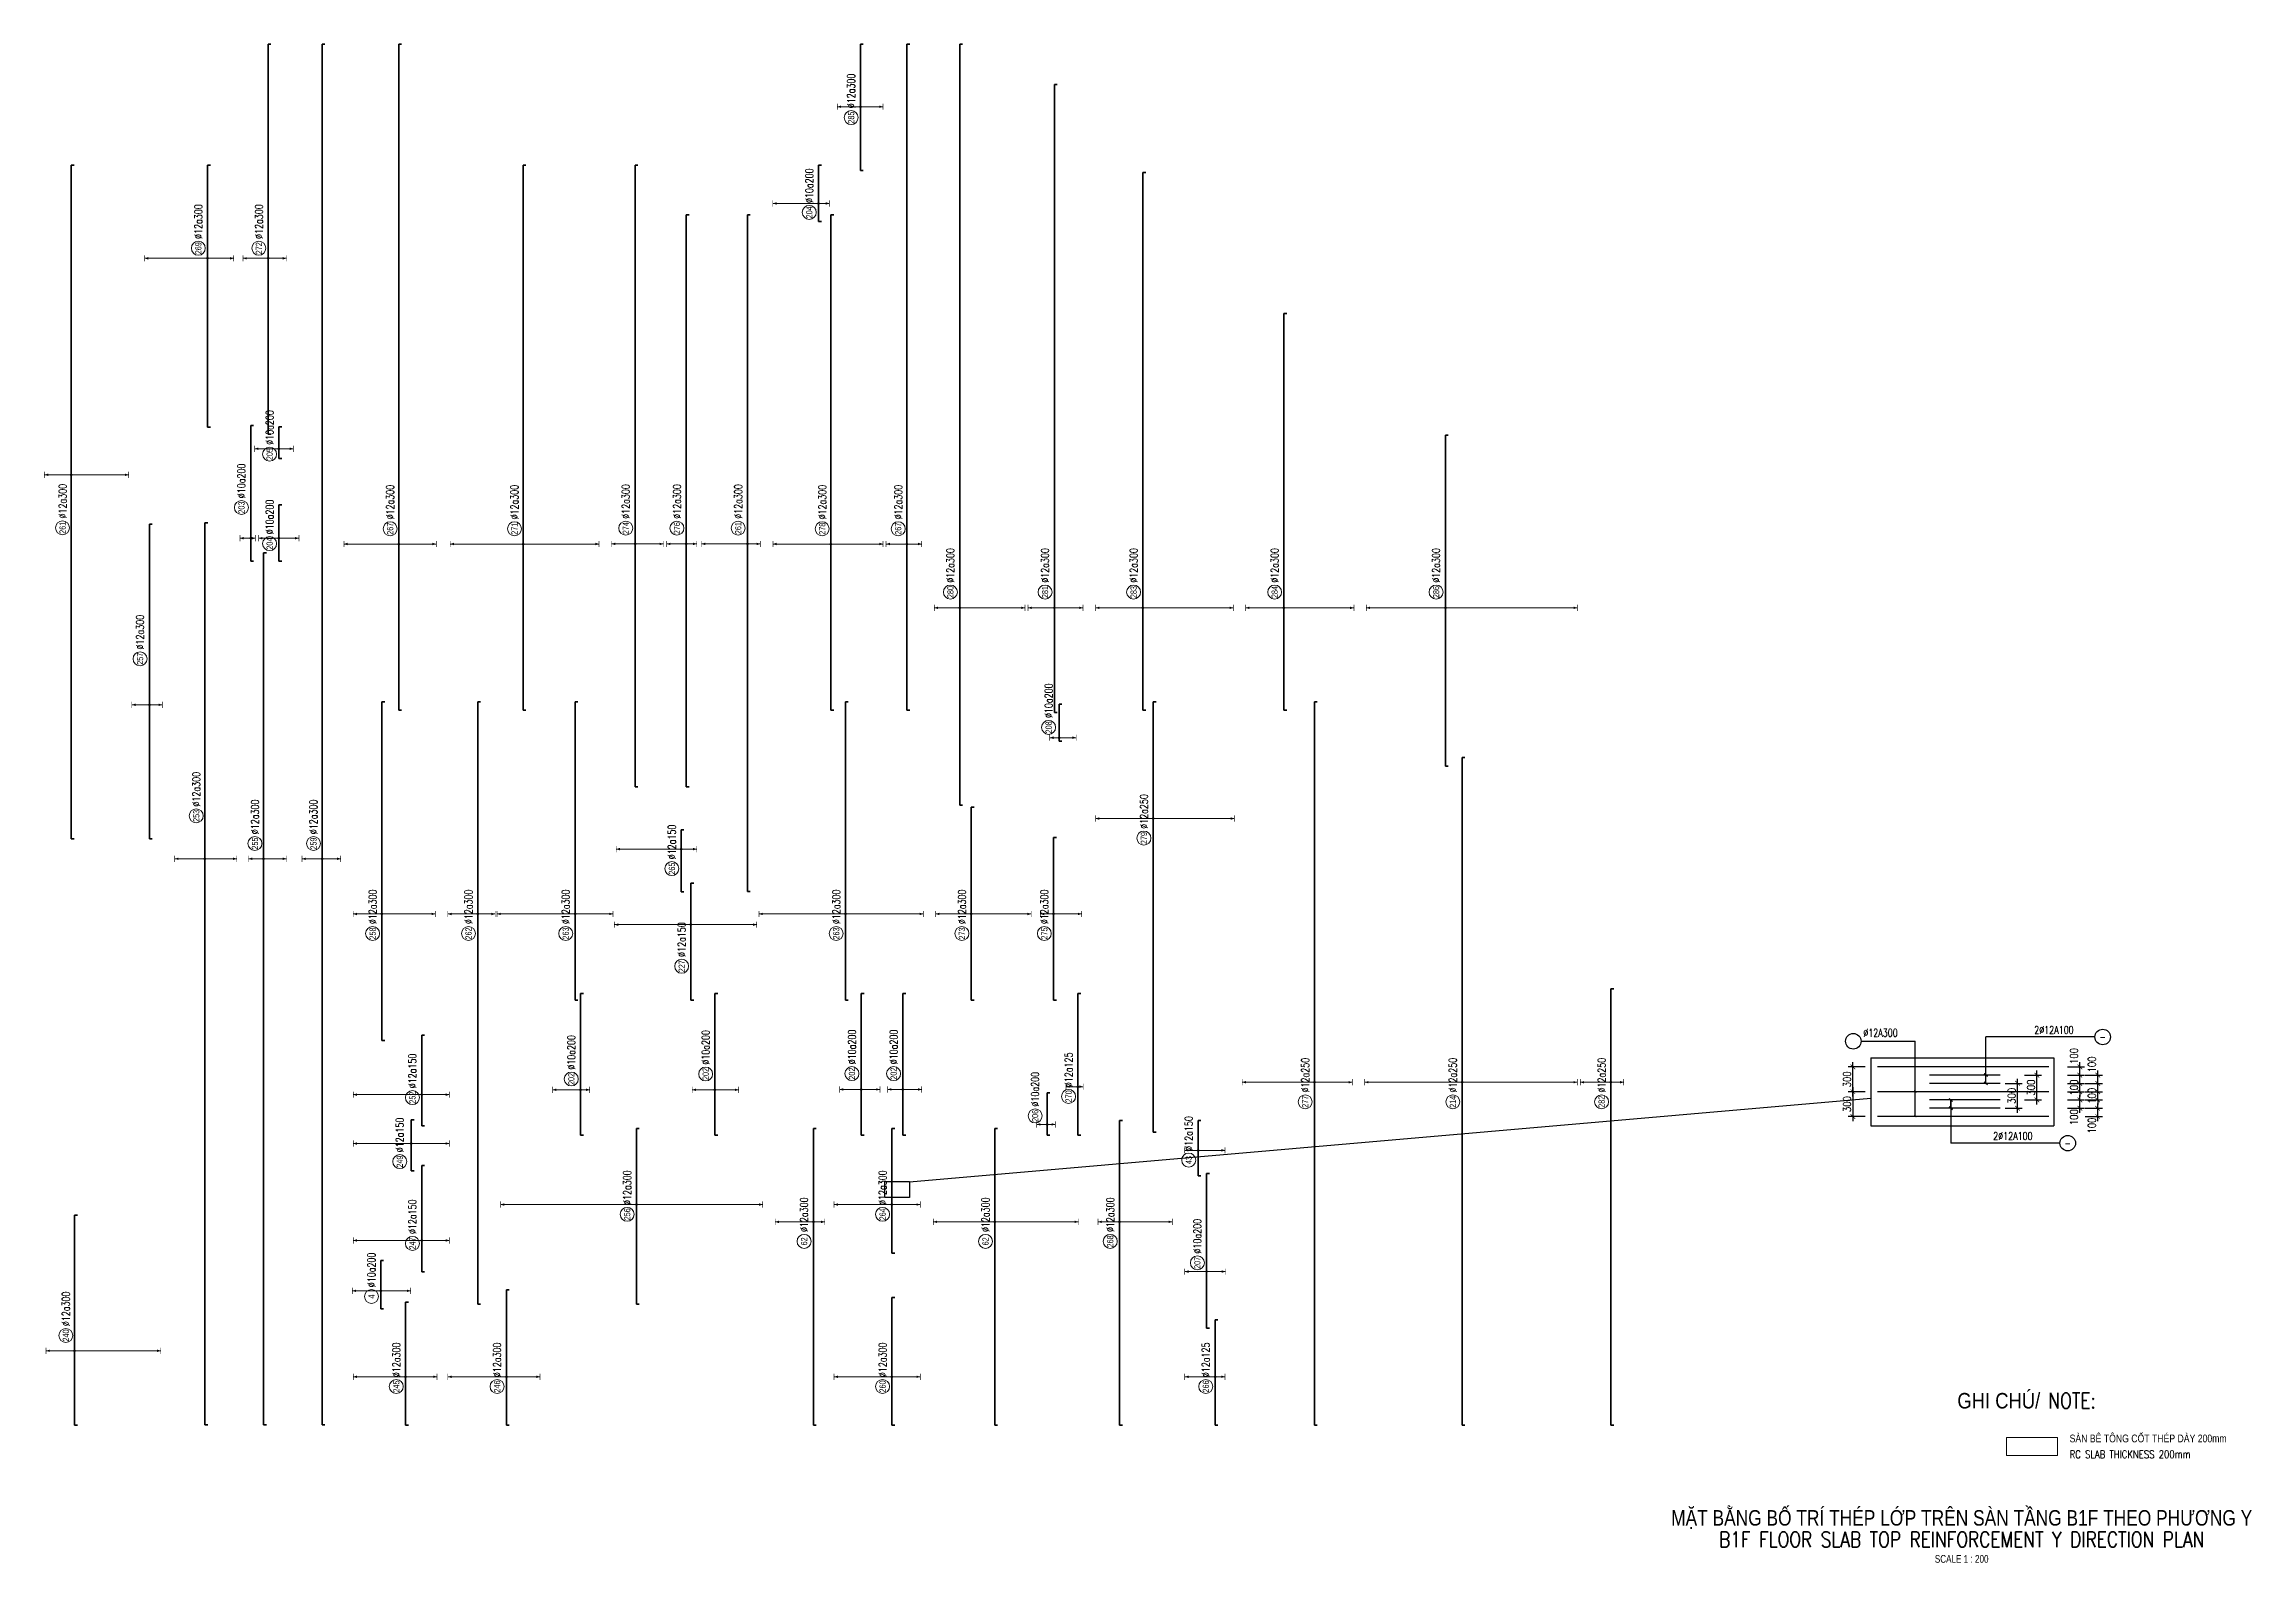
# Model space of a CAD drawing. Header units: millimetres. Extents: x -415354 to 883813, y -531490 to 486716.
# Drawn here: x 114580 to 256881, y -256041 to -158130 of the extents above; entities that cross this region are included whole.
import ezdxf
from ezdxf.enums import TextEntityAlignment as Align

# ---------------------------------------------------------------- set-up
doc = ezdxf.new("R2010")
doc.units = ezdxf.units.MM
doc.header["$MEASUREMENT"] = 0
doc.layers.get('Defpoints').update_dxf_attribs({"lineweight": 9})
for name, color, linetype in [('Concrete', 2, 'Continuous'), ('Dimension', 253, 'Continuous'), ('Leader', 6, 'Continuous'), ('Pointing Line', 6, 'Continuous'), ('Reinforcement', 4, 'Continuous'), ('Text25', 7, 'Continuous')]:
    doc.layers.add(name, color=color, linetype=linetype)
for name, color, linetype, lineweight in [('NDC_S_ANNO', 7, 'Continuous', 20), ('NDC_S_CONTINUOUS', 3, 'Continuous', 20), ('NDC_S_DIM', 1, 'Continuous', 15), ('NDC_S_ENG TEXT', 2, 'Continuous', 20), ('NDC_S_ENG TITLE', 3, 'Continuous', 20), ('NDC_S_REBAR', 4, 'Continuous', 35), ('NDC_S_TEXT SYMBOL', 7, 'Continuous', 20), ('NDC_S_VN TEXT', 7, 'Continuous', 20), ('NDC_S_VN TITLE', 6, 'Continuous', 35)]:
    doc.layers.add(name, color=color, linetype=linetype, lineweight=lineweight)
doc.styles.add('ARIAL', font='arial.ttf', dxfattribs={"width": 0.8})
doc.styles.add('NDC_ANNO', font='', dxfattribs={"width": 0.8})
doc.styles.add('NDC_EN TXT', font='romans.shx', dxfattribs={"width": 0.8})
doc.styles.add('NDC_VIE TXT', font='arial.ttf', dxfattribs={"width": 0.8})
doc.styles.add('VN-Romans', font='romans.shx', dxfattribs={"width": 0.8, "bigfont": 'vns.shx'})
doc.styles.get('NDC_ANNO').set_extended_font_data('Dotum')
doc.dimstyles.new('DIM25', dxfattribs={"dimtxt": 2.5, "dimasz": 1.5, "dimexe": 1.5, "dimexo": 1, "dimtad": 1, "dimtxsty": 'VN-Romans', "dimblk": 'ARCHTICK', "dimcen": 1.5, "dimdle": 1.5, "dimclrt": 7, "dimadec": 0, "dimazin": 0, "dimtfac": 1, "dimtix": 1, "dimtmove": 2, "dimatfit": 3, "dimfxl": 5, "dimfxlon": 1, "dimarcsym": 0})

msp = doc.modelspace()

# ---------------------------------------------------------------- texts
at = {"layer": 'NDC_S_ENG TEXT', "attachment_point": 1, "line_spacing_factor": 0.7, "style": 'NDC_EN TXT'}
for s, insert, char_height in [('NOTE:', (243769.1, -245087.9), 1000), ('RC SLAB THICKNESS 200mm', (245135.7, -248788.3), 500)]:
    msp.add_mtext_dynamic_manual_height_columns(s, width=14868.7, gutter_width=13.3, heights=[0], dxfattribs=dict(at, insert=insert, char_height=char_height))
at = {"layer": 'NDC_S_VN TEXT', "style": 'NDC_VIE TXT', "width": 0.85}
msp.add_text('GHI CHÚ/', height=1000, dxfattribs=at).set_placement((237897.9, -245087.9), align=Align.TOP_LEFT)
at = {"layer": 'NDC_S_VN TEXT', "insert": (245135.7, -247770.3), "char_height": 500, "attachment_point": 1, "style": 'NDC_VIE TXT'}
msp.add_mtext_dynamic_manual_height_columns('SÀN BÊ TÔNG CỐT THÉP DÀY 200mm', width=11314.276, gutter_width=13.3, heights=[0], dxfattribs=at)
at = {"layer": 'NDC_S_VN TEXT', "color": 3, "style": 'NDC_EN TXT', "width": 0.75}
for tag, p in [('%%C12A300', (231835.5, -222118.9)), ('2%%C12A100', (242856, -221932.3)), ('2%%C12A100', (240211.2, -228770.9))]:
    msp.add_attdef(tag, p, '2%%c12a150', height=500, dxfattribs=at)
at = {"layer": 'Text25', "style": 'VN-Romans', "width": 0.7}
for p in [(247267.9, -222139), (245014.6, -228984.5)]:
    msp.add_attdef('-', text='0', height=500, dxfattribs=at).set_placement(p, align=Align.MIDDLE)

# ---------------------------------------------------------------- blocks, each defined once
blk = doc.blocks.new('*U581')
h = blk.add_hatch(color=6)
edge = h.paths.add_edge_path()
edge.add_arc((15.1, 0), 0.3, 0, 360)
at = {"layer": 'NDC_S_DIM', "color": 8}
for q in [(15.1, 8.63), (15.1, -18.52)]:
    blk.add_line((15.1, 0), q, dxfattribs=at)
for points in [[(14.1, 8.63, 0.2, 0.2, 0), (16.1, 8.63, 0, 0, 0)], [(14.1, -18.52, 0.2, 0.2, 0), (16.1, -18.52, 0, 0, 0)]]:
    blk.add_lwpolyline(points, format="xyseb", dxfattribs=at)
at = {"layer": 'NDC_S_DIM'}
blk.add_circle((-1.99, 2.8), 2.25, dxfattribs=at)
at = {"layer": 'NDC_S_DIM', "color": 6}
blk.add_circle((15.1, 0), 0.3, dxfattribs=at)
at = {"layer": 'NDC_S_DIM', "color": 8}
for points in [[(14.7, 7.43), (15.1, 8.63), (15.5, 7.43)], [(14.7, -17.32), (15.1, -18.52), (15.5, -17.32)]]:
    blk.add_solid(points, dxfattribs=at)
at = {"layer": 'NDC_S_REBAR'}
for p, q in [((0, 0), (-102.28, 0)), ((-102.28, 0), (-102.28, -0.9)), ((0, 0), (114.92, 0)), ((114.92, 0), (114.92, -0.9)), ((-102.28, -0.9), (-102.28, -0.9)), ((114.92, -0.9), (114.92, -0.9))]:
    blk.add_line(p, q, dxfattribs=at)
at = {"layer": 'NDC_S_VN TEXT', "style": 'ARIAL', "width": 0.8}
blk.add_attdef('KHT', text='', height=2, dxfattribs=at).set_placement((-1.99, 2.8), align=Align.MIDDLE_CENTER)
at = {"layer": 'NDC_S_VN TEXT', "color": 3, "style": 'NDC_EN TXT', "width": 0.75}
blk.add_attdef('DKT', (1.01, 1.55), '', height=2.5, dxfattribs=at)
blk = doc.blocks.new('*U397')
h = blk.add_hatch(color=6)
edge = h.paths.add_edge_path()
edge.add_arc((-6.91, 0), 0.3, 0, 360)
at = {"layer": 'NDC_S_DIM', "color": 8}
for q in [(-6.91, 9.19), (-6.91, -27.81)]:
    blk.add_line((-6.91, 0), q, dxfattribs=at)
for points in [[(-7.91, 9.19, 0.2, 0.2, 0), (-5.91, 9.19, 0, 0, 0)], [(-7.91, -27.81, 0.2, 0.2, 0), (-5.91, -27.81, 0, 0, 0)]]:
    blk.add_lwpolyline(points, format="xyseb", dxfattribs=at)
at = {"layer": 'NDC_S_DIM', "color": 6}
blk.add_circle((-6.91, 0), 0.3, dxfattribs=at)
at = {"layer": 'NDC_S_DIM'}
blk.add_circle((-1.99, 2.8), 2.25, dxfattribs=at)
at = {"layer": 'NDC_S_DIM', "color": 8}
for points in [[(-7.31, 7.99), (-6.91, 9.19), (-6.51, 7.99)], [(-7.31, -26.61), (-6.91, -27.81), (-6.51, -26.61)]]:
    blk.add_solid(points, dxfattribs=at)
at = {"layer": 'NDC_S_REBAR'}
for p, q in [((0, 0), (-30.93, 0)), ((-30.93, 0), (-30.93, -0.9)), ((0, 0), (36.78, 0)), ((36.78, 0), (36.78, -0.9)), ((-30.93, -0.9), (-30.93, -0.9)), ((36.78, -0.9), (36.78, -0.9))]:
    blk.add_line(p, q, dxfattribs=at)
at = {"layer": 'NDC_S_VN TEXT', "style": 'ARIAL', "width": 0.8}
blk.add_attdef('KHT', text='', height=2, dxfattribs=at).set_placement((-1.99, 2.8), align=Align.MIDDLE_CENTER)
at = {"layer": 'NDC_S_VN TEXT', "color": 3, "style": 'NDC_EN TXT', "width": 0.75}
blk.add_attdef('DKT', (1.01, 1.55), '', height=2.5, dxfattribs=at)
blk = doc.blocks.new('*U398')
h = blk.add_hatch(color=6)
edge = h.paths.add_edge_path()
edge.add_arc((-6.91, 0), 0.3, 0, 360)
at = {"layer": 'NDC_S_DIM', "color": 8}
for q in [(-6.91, 4.88), (-6.91, -7.37)]:
    blk.add_line((-6.91, 0), q, dxfattribs=at)
for points in [[(-7.91, 4.88, 0.2, 0.2, 0), (-5.91, 4.88, 0, 0, 0)], [(-7.91, -7.37, 0.2, 0.2, 0), (-5.91, -7.37, 0, 0, 0)]]:
    blk.add_lwpolyline(points, format="xyseb", dxfattribs=at)
at = {"layer": 'NDC_S_DIM', "color": 6}
blk.add_circle((-6.91, 0), 0.3, dxfattribs=at)
at = {"layer": 'NDC_S_DIM'}
blk.add_circle((-1.99, 2.8), 2.25, dxfattribs=at)
at = {"layer": 'NDC_S_DIM', "color": 8}
for points in [[(-7.31, 3.68), (-6.91, 4.88), (-6.51, 3.68)], [(-7.31, -6.17), (-6.91, -7.37), (-6.51, -6.17)]]:
    blk.add_solid(points, dxfattribs=at)
at = {"layer": 'NDC_S_REBAR'}
for p, q in [((0, 0), (-189.33, 0)), ((-189.33, 0), (-189.33, -0.9)), ((0, 0), (91.69, 0)), ((91.69, 0), (91.69, -0.9)), ((-189.33, -0.9), (-189.33, -0.9)), ((91.69, -0.9), (91.69, -0.9))]:
    blk.add_line(p, q, dxfattribs=at)
at = {"layer": 'NDC_S_VN TEXT', "style": 'ARIAL', "width": 0.8}
blk.add_attdef('KHT', text='', height=2, dxfattribs=at).set_placement((-1.99, 2.8), align=Align.MIDDLE_CENTER)
at = {"layer": 'NDC_S_VN TEXT', "color": 3, "style": 'NDC_EN TXT', "width": 0.75}
blk.add_attdef('DKT', (1.01, 1.55), '', height=2.5, dxfattribs=at)
blk = doc.blocks.new('*U519')
h = blk.add_hatch(color=6)
edge = h.paths.add_edge_path()
edge.add_arc((-6.91, 0), 0.3, 0, 360)
at = {"layer": 'NDC_S_DIM', "color": 8}
for q in [(-6.91, 17.71), (-6.91, -12.04)]:
    blk.add_line((-6.91, 0), q, dxfattribs=at)
for points in [[(-7.91, 17.71, 0.2, 0.2, 0), (-5.91, 17.71, 0, 0, 0)], [(-7.91, -12.04, 0.2, 0.2, 0), (-5.91, -12.04, 0, 0, 0)]]:
    blk.add_lwpolyline(points, format="xyseb", dxfattribs=at)
at = {"layer": 'NDC_S_DIM', "color": 6}
blk.add_circle((-6.91, 0), 0.3, dxfattribs=at)
at = {"layer": 'NDC_S_DIM'}
blk.add_circle((-1.99, 2.8), 2.25, dxfattribs=at)
at = {"layer": 'NDC_S_DIM', "color": 8}
for points in [[(-7.31, 16.51), (-6.91, 17.71), (-6.51, 16.51)], [(-7.31, -10.84), (-6.91, -12.04), (-6.51, -10.84)]]:
    blk.add_solid(points, dxfattribs=at)
at = {"layer": 'NDC_S_REBAR'}
for p, q in [((0, 0), (-60.48, 0)), ((-60.48, 0), (-60.48, -0.9)), ((0, 0), (154.22, 0)), ((154.22, 0), (154.22, -0.9)), ((-60.48, -0.9), (-60.48, -0.9)), ((154.22, -0.9), (154.22, -0.9))]:
    blk.add_line(p, q, dxfattribs=at)
at = {"layer": 'NDC_S_VN TEXT', "style": 'ARIAL', "width": 0.8}
blk.add_attdef('KHT', text='', height=2, dxfattribs=at).set_placement((-1.99, 2.8), align=Align.MIDDLE_CENTER)
at = {"layer": 'NDC_S_VN TEXT', "color": 3, "style": 'NDC_EN TXT', "width": 0.75}
blk.add_attdef('DKT', (1.01, 1.55), '', height=2.5, dxfattribs=at)
blk = doc.blocks.new('*U526')
h = blk.add_hatch(color=6)
edge = h.paths.add_edge_path()
edge.add_arc((-6.91, 0), 0.3, 0, 360)
at = {"layer": 'NDC_S_DIM', "color": 8}
for q in [(-6.91, 23.53), (-6.91, -24.47)]:
    blk.add_line((-6.91, 0), q, dxfattribs=at)
for points in [[(-7.91, 23.53, 0.2, 0.2, 0), (-5.91, 23.53, 0, 0, 0)], [(-7.91, -24.47, 0.2, 0.2, 0), (-5.91, -24.47, 0, 0, 0)]]:
    blk.add_lwpolyline(points, format="xyseb", dxfattribs=at)
at = {"layer": 'NDC_S_DIM', "color": 6}
blk.add_circle((-6.91, 0), 0.3, dxfattribs=at)
at = {"layer": 'NDC_S_DIM'}
blk.add_circle((-1.99, 2.8), 2.25, dxfattribs=at)
at = {"layer": 'NDC_S_DIM', "color": 8}
for points in [[(-7.31, 22.33), (-6.91, 23.53), (-6.51, 22.33)], [(-7.31, -23.27), (-6.91, -24.47), (-6.51, -23.27)]]:
    blk.add_solid(points, dxfattribs=at)
at = {"layer": 'NDC_S_REBAR'}
for p, q in [((0, 0), (-60.48, 0)), ((-60.48, 0), (-60.48, -0.9)), ((0, 0), (115.22, 0)), ((115.22, 0), (115.22, -0.9)), ((-60.48, -0.9), (-60.48, -0.9)), ((115.22, -0.9), (115.22, -0.9))]:
    blk.add_line(p, q, dxfattribs=at)
at = {"layer": 'NDC_S_VN TEXT', "style": 'ARIAL', "width": 0.8}
blk.add_attdef('KHT', text='', height=2, dxfattribs=at).set_placement((-1.99, 2.8), align=Align.MIDDLE_CENTER)
at = {"layer": 'NDC_S_VN TEXT', "color": 3, "style": 'NDC_EN TXT', "width": 0.75}
blk.add_attdef('DKT', (1.01, 1.55), '', height=2.5, dxfattribs=at)
blk = doc.blocks.new('*U525')
h = blk.add_hatch(color=6)
edge = h.paths.add_edge_path()
edge.add_arc((-2.99, 0), 0.3, 0, 360)
at = {"layer": 'NDC_S_DIM', "color": 8}
for q in [(-2.99, 7.59), (-2.99, -9.16)]:
    blk.add_line((-2.99, 0), q, dxfattribs=at)
for points in [[(-3.99, 7.59, 0.2, 0.2, 0), (-1.99, 7.59, 0, 0, 0)], [(-3.99, -9.16, 0.2, 0.2, 0), (-1.99, -9.16, 0, 0, 0)]]:
    blk.add_lwpolyline(points, format="xyseb", dxfattribs=at)
at = {"layer": 'NDC_S_DIM', "color": 6}
blk.add_circle((-2.99, 0), 0.3, dxfattribs=at)
at = {"layer": 'NDC_S_DIM'}
blk.add_circle((2.1, 3), 2.25, dxfattribs=at)
at = {"layer": 'NDC_S_DIM', "color": 8}
for points in [[(-3.39, 6.39), (-2.99, 7.59), (-2.59, 6.39)], [(-3.39, -7.96), (-2.99, -9.16), (-2.59, -7.96)]]:
    blk.add_solid(points, dxfattribs=at)
at = {"layer": 'NDC_S_REBAR'}
for p, q in [((0, 0), (-81.33, 0)), ((-81.33, 0), (-81.33, -0.9)), ((0, 0), (119.12, 0)), ((119.12, 0), (119.12, -0.9)), ((-81.33, -0.9), (-81.33, -0.9)), ((119.12, -0.9), (119.12, -0.9))]:
    blk.add_line(p, q, dxfattribs=at)
at = {"layer": 'NDC_S_VN TEXT', "style": 'ARIAL', "width": 0.8}
blk.add_attdef('KHT', text='', height=2, dxfattribs=at).set_placement((2.1, 3), align=Align.MIDDLE_CENTER)
at = {"layer": 'NDC_S_VN TEXT', "color": 3, "style": 'NDC_EN TXT', "width": 0.75}
blk.add_attdef('DKT', (5.1, 1.75), '', height=2.5, dxfattribs=at)
blk = doc.blocks.new('*U401')
h = blk.add_hatch(color=6)
edge = h.paths.add_edge_path()
edge.add_arc((-2.99, 0), 0.3, 0, 360)
at = {"layer": 'NDC_S_DIM', "color": 8}
for q in [(-2.99, 6.34), (-2.99, -3.41)]:
    blk.add_line((-2.99, 0), q, dxfattribs=at)
for points in [[(-3.99, 6.34, 0.2, 0.2, 0), (-1.99, 6.34, 0, 0, 0)], [(-3.99, -3.41, 0.2, 0.2, 0), (-1.99, -3.41, 0, 0, 0)]]:
    blk.add_lwpolyline(points, format="xyseb", dxfattribs=at)
at = {"layer": 'NDC_S_DIM', "color": 6}
blk.add_circle((-2.99, 0), 0.3, dxfattribs=at)
at = {"layer": 'NDC_S_DIM'}
blk.add_circle((2.1, 3), 2.25, dxfattribs=at)
at = {"layer": 'NDC_S_DIM', "color": 8}
for points in [[(-3.39, 5.14), (-2.99, 6.34), (-2.59, 5.14)], [(-3.39, -2.21), (-2.99, -3.41), (-2.59, -2.21)]]:
    blk.add_solid(points, dxfattribs=at)
at = {"layer": 'NDC_S_REBAR'}
for p, q in [((0, 0), (-81.33, 0)), ((-81.33, 0), (-81.33, -0.9)), ((0, 0), (103.12, 0)), ((103.12, 0), (103.12, -0.9)), ((-81.33, -0.9), (-81.33, -0.9)), ((103.12, -0.9), (103.12, -0.9))]:
    blk.add_line(p, q, dxfattribs=at)
at = {"layer": 'NDC_S_VN TEXT', "style": 'ARIAL', "width": 0.8}
blk.add_attdef('KHT', text='', height=2, dxfattribs=at).set_placement((2.1, 3), align=Align.MIDDLE_CENTER)
at = {"layer": 'NDC_S_VN TEXT', "color": 3, "style": 'NDC_EN TXT', "width": 0.75}
blk.add_attdef('DKT', (5.1, 1.75), '', height=2.5, dxfattribs=at)
blk = doc.blocks.new('*U536')
h = blk.add_hatch(color=6)
edge = h.paths.add_edge_path()
edge.add_arc((-2.99, 0), 0.3, 0, 360)
at = {"layer": 'NDC_S_DIM', "color": 8}
for q in [(-2.99, 14.83), (-2.99, -4.17)]:
    blk.add_line((-2.99, 0), q, dxfattribs=at)
for points in [[(-3.99, 14.83, 0.2, 0.2, 0), (-1.99, 14.83, 0, 0, 0)], [(-3.99, -4.17, 0.2, 0.2, 0), (-1.99, -4.17, 0, 0, 0)]]:
    blk.add_lwpolyline(points, format="xyseb", dxfattribs=at)
at = {"layer": 'NDC_S_DIM', "color": 6}
blk.add_circle((-2.99, 0), 0.3, dxfattribs=at)
at = {"layer": 'NDC_S_DIM'}
blk.add_circle((2.1, 3), 2.25, dxfattribs=at)
at = {"layer": 'NDC_S_DIM', "color": 8}
for points in [[(-3.39, 13.63), (-2.99, 14.83), (-2.59, 13.63)], [(-3.39, -2.97), (-2.99, -4.17), (-2.59, -2.97)]]:
    blk.add_solid(points, dxfattribs=at)
at = {"layer": 'NDC_S_REBAR'}
for p, q in [((0, 0), (-115.01, 0)), ((-115.01, 0), (-115.01, -0.9)), ((0, 0), (103.12, 0)), ((103.12, 0), (103.12, -0.9)), ((-115.01, -0.9), (-115.01, -0.9)), ((103.12, -0.9), (103.12, -0.9))]:
    blk.add_line(p, q, dxfattribs=at)
at = {"layer": 'NDC_S_VN TEXT', "style": 'ARIAL', "width": 0.8}
blk.add_attdef('KHT', text='', height=2, dxfattribs=at).set_placement((2.1, 3), align=Align.MIDDLE_CENTER)
at = {"layer": 'NDC_S_VN TEXT', "color": 3, "style": 'NDC_EN TXT', "width": 0.75}
blk.add_attdef('DKT', (5.1, 1.75), '', height=2.5, dxfattribs=at)
blk = doc.blocks.new('*U402')
h = blk.add_hatch(color=6)
edge = h.paths.add_edge_path()
edge.add_arc((-2.99, 0), 0.3, 0, 360)
at = {"layer": 'NDC_S_DIM', "color": 8}
for q in [(-2.99, 8.47), (-2.99, -9.28)]:
    blk.add_line((-2.99, 0), q, dxfattribs=at)
for points in [[(-3.99, 8.47, 0.2, 0.2, 0), (-1.99, 8.47, 0, 0, 0)], [(-3.99, -9.28, 0.2, 0.2, 0), (-1.99, -9.28, 0, 0, 0)]]:
    blk.add_lwpolyline(points, format="xyseb", dxfattribs=at)
at = {"layer": 'NDC_S_DIM', "color": 6}
blk.add_circle((-2.99, 0), 0.3, dxfattribs=at)
at = {"layer": 'NDC_S_DIM'}
blk.add_circle((2.1, 3), 2.25, dxfattribs=at)
at = {"layer": 'NDC_S_DIM', "color": 8}
for points in [[(-3.39, 7.27), (-2.99, 8.47), (-2.59, 7.27)], [(-3.39, -8.08), (-2.99, -9.28), (-2.59, -8.08)]]:
    blk.add_solid(points, dxfattribs=at)
at = {"layer": 'NDC_S_REBAR'}
for p, q in [((0, 0), (-36.73, 0)), ((-36.73, 0), (-36.73, -0.9)), ((0, 0), (165.74, 0)), ((165.74, 0), (165.74, -0.9)), ((-36.73, -0.9), (-36.73, -0.9)), ((165.74, -0.9), (165.74, -0.9))]:
    blk.add_line(p, q, dxfattribs=at)
at = {"layer": 'NDC_S_VN TEXT', "style": 'ARIAL', "width": 0.8}
blk.add_attdef('KHT', text='', height=2, dxfattribs=at).set_placement((2.1, 3), align=Align.MIDDLE_CENTER)
at = {"layer": 'NDC_S_VN TEXT', "color": 3, "style": 'NDC_EN TXT', "width": 0.75}
blk.add_attdef('DKT', (5.1, 1.75), '', height=2.5, dxfattribs=at)
blk = doc.blocks.new('*U532')
h = blk.add_hatch(color=6)
edge = h.paths.add_edge_path()
edge.add_arc((-2.99, 0), 0.3, 0, 360)
at = {"layer": 'NDC_S_DIM', "color": 8}
for q in [(-2.99, 12.33), (-2.99, -22.53)]:
    blk.add_line((-2.99, 0), q, dxfattribs=at)
for points in [[(-3.99, 12.33, 0.2, 0.2, 0), (-1.99, 12.33, 0, 0, 0)], [(-3.99, -22.53, 0.2, 0.2, 0), (-1.99, -22.53, 0, 0, 0)]]:
    blk.add_lwpolyline(points, format="xyseb", dxfattribs=at)
at = {"layer": 'NDC_S_DIM', "color": 6}
blk.add_circle((-2.99, 0), 0.3, dxfattribs=at)
at = {"layer": 'NDC_S_DIM'}
blk.add_circle((2.1, 3), 2.25, dxfattribs=at)
at = {"layer": 'NDC_S_DIM', "color": 8}
for points in [[(-3.39, 11.13), (-2.99, 12.33), (-2.59, 11.13)], [(-3.39, -21.33), (-2.99, -22.53), (-2.59, -21.33)]]:
    blk.add_solid(points, dxfattribs=at)
at = {"layer": 'NDC_S_REBAR'}
for p, q in [((0, 0), (-35.98, 0)), ((-35.98, 0), (-35.98, -0.9)), ((0, 0), (91.91, 0)), ((91.91, 0), (91.91, -0.9)), ((-35.98, -0.9), (-35.98, -0.9)), ((91.91, -0.9), (91.91, -0.9))]:
    blk.add_line(p, q, dxfattribs=at)
at = {"layer": 'NDC_S_VN TEXT', "style": 'ARIAL', "width": 0.8}
blk.add_attdef('KHT', text='', height=2, dxfattribs=at).set_placement((2.1, 3), align=Align.MIDDLE_CENTER)
at = {"layer": 'NDC_S_VN TEXT', "color": 3, "style": 'NDC_EN TXT', "width": 0.75}
blk.add_attdef('DKT', (5.1, 1.75), '', height=2.5, dxfattribs=at)
blk = doc.blocks.new('*U530')
h = blk.add_hatch(color=6)
edge = h.paths.add_edge_path()
edge.add_arc((-2.99, 0), 0.3, 0, 360)
at = {"layer": 'NDC_S_DIM', "color": 8}
for q in [(-2.99, 25.49), (-2.99, -42.51)]:
    blk.add_line((-2.99, 0), q, dxfattribs=at)
for points in [[(-3.99, 25.49, 0.2, 0.2, 0), (-1.99, 25.49, 0, 0, 0)], [(-3.99, -42.51, 0.2, 0.2, 0), (-1.99, -42.51, 0, 0, 0)]]:
    blk.add_lwpolyline(points, format="xyseb", dxfattribs=at)
at = {"layer": 'NDC_S_DIM', "color": 6}
blk.add_circle((-2.99, 0), 0.3, dxfattribs=at)
at = {"layer": 'NDC_S_DIM'}
blk.add_circle((2.1, 3), 2.25, dxfattribs=at)
at = {"layer": 'NDC_S_DIM', "color": 8}
for points in [[(-3.39, 24.29), (-2.99, 25.49), (-2.59, 24.29)], [(-3.39, -41.31), (-2.99, -42.51), (-2.59, -41.31)]]:
    blk.add_solid(points, dxfattribs=at)
at = {"layer": 'NDC_S_REBAR'}
for p, q in [((0, 0), (-53.98, 0)), ((-53.98, 0), (-53.98, -0.9)), ((0, 0), (52.72, 0)), ((52.72, 0), (52.72, -0.9)), ((-53.98, -0.9), (-53.98, -0.9)), ((52.72, -0.9), (52.72, -0.9))]:
    blk.add_line(p, q, dxfattribs=at)
at = {"layer": 'NDC_S_VN TEXT', "style": 'ARIAL', "width": 0.8}
blk.add_attdef('KHT', text='', height=2, dxfattribs=at).set_placement((2.1, 3), align=Align.MIDDLE_CENTER)
at = {"layer": 'NDC_S_VN TEXT', "color": 3, "style": 'NDC_EN TXT', "width": 0.75}
blk.add_attdef('DKT', (5.1, 1.75), '', height=2.5, dxfattribs=at)
blk = doc.blocks.new('*U403')
h = blk.add_hatch(color=6)
edge = h.paths.add_edge_path()
edge.add_arc((-2.99, 0), 0.3, 0, 360)
at = {"layer": 'NDC_S_DIM', "color": 8}
for q in [(-2.99, 7.35), (-2.99, -7.65)]:
    blk.add_line((-2.99, 0), q, dxfattribs=at)
for points in [[(-3.99, 7.35, 0.2, 0.2, 0), (-1.99, 7.35, 0, 0, 0)], [(-3.99, -7.65, 0.2, 0.2, 0), (-1.99, -7.65, 0, 0, 0)]]:
    blk.add_lwpolyline(points, format="xyseb", dxfattribs=at)
at = {"layer": 'NDC_S_DIM', "color": 6}
blk.add_circle((-2.99, 0), 0.3, dxfattribs=at)
at = {"layer": 'NDC_S_DIM'}
blk.add_circle((2.1, 3), 2.25, dxfattribs=at)
at = {"layer": 'NDC_S_DIM', "color": 8}
for points in [[(-3.39, 6.15), (-2.99, 7.35), (-2.59, 6.15)], [(-3.39, -6.45), (-2.99, -7.65), (-2.59, -6.45)]]:
    blk.add_solid(points, dxfattribs=at)
at = {"layer": 'NDC_S_REBAR'}
for p, q in [((0, 0), (-17.62, 0)), ((-17.62, 0), (-17.62, -0.9)), ((0, 0), (28.08, 0)), ((28.08, 0), (28.08, -0.9)), ((-17.62, -0.9), (-17.62, -0.9)), ((28.08, -0.9), (28.08, -0.9))]:
    blk.add_line(p, q, dxfattribs=at)
at = {"layer": 'NDC_S_VN TEXT', "style": 'ARIAL', "width": 0.8}
blk.add_attdef('KHT', text='', height=2, dxfattribs=at).set_placement((2.1, 3), align=Align.MIDDLE_CENTER)
at = {"layer": 'NDC_S_VN TEXT', "color": 3, "style": 'NDC_EN TXT', "width": 0.75}
blk.add_attdef('DKT', (5.1, 1.75), '', height=2.5, dxfattribs=at)
blk = doc.blocks.new('*U404')
h = blk.add_hatch(color=6)
edge = h.paths.add_edge_path()
edge.add_arc((-2.99, 0), 0.3, 0, 360)
at = {"layer": 'NDC_S_DIM', "color": 8}
for q in [(-2.99, 6.99), (-2.99, -6.01)]:
    blk.add_line((-2.99, 0), q, dxfattribs=at)
for points in [[(-3.99, 6.99, 0.2, 0.2, 0), (-1.99, 6.99, 0, 0, 0)], [(-3.99, -6.01, 0.2, 0.2, 0), (-1.99, -6.01, 0, 0, 0)]]:
    blk.add_lwpolyline(points, format="xyseb", dxfattribs=at)
at = {"layer": 'NDC_S_DIM', "color": 6}
blk.add_circle((-2.99, 0), 0.3, dxfattribs=at)
at = {"layer": 'NDC_S_DIM'}
blk.add_circle((2.1, 3), 2.25, dxfattribs=at)
at = {"layer": 'NDC_S_DIM', "color": 8}
for points in [[(-3.39, 5.79), (-2.99, 6.99), (-2.59, 5.79)], [(-3.39, -4.81), (-2.99, -6.01), (-2.59, -4.81)]]:
    blk.add_solid(points, dxfattribs=at)
at = {"layer": 'NDC_S_REBAR'}
for p, q in [((0, 0), (-17.75, 0)), ((-17.75, 0), (-17.75, -0.9)), ((0, 0), (27.95, 0)), ((27.95, 0), (27.95, -0.9)), ((-17.75, -0.9), (-17.75, -0.9)), ((27.95, -0.9), (27.95, -0.9))]:
    blk.add_line(p, q, dxfattribs=at)
at = {"layer": 'NDC_S_VN TEXT', "style": 'ARIAL', "width": 0.8}
blk.add_attdef('KHT', text='', height=2, dxfattribs=at).set_placement((2.1, 3), align=Align.MIDDLE_CENTER)
at = {"layer": 'NDC_S_VN TEXT', "color": 3, "style": 'NDC_EN TXT', "width": 0.75}
blk.add_attdef('DKT', (5.1, 1.75), '', height=2.5, dxfattribs=at)
blk = doc.blocks.new('*U405')
h = blk.add_hatch(color=6)
edge = h.paths.add_edge_path()
edge.add_arc((-2.99, 0), 0.3, 0, 360)
at = {"layer": 'NDC_S_DIM', "color": 8}
for q in [(-2.99, 20.34), (-2.99, -8.41)]:
    blk.add_line((-2.99, 0), q, dxfattribs=at)
for points in [[(-3.99, 20.34, 0.2, 0.2, 0), (-1.99, 20.34, 0, 0, 0)], [(-3.99, -8.41, 0.2, 0.2, 0), (-1.99, -8.41, 0, 0, 0)]]:
    blk.add_lwpolyline(points, format="xyseb", dxfattribs=at)
at = {"layer": 'NDC_S_DIM', "color": 6}
blk.add_circle((-2.99, 0), 0.3, dxfattribs=at)
at = {"layer": 'NDC_S_DIM'}
blk.add_circle((0.25, 3), 2.25, dxfattribs=at)
at = {"layer": 'NDC_S_DIM', "color": 8}
for points in [[(-3.39, 19.14), (-2.99, 20.34), (-2.59, 19.14)], [(-3.39, -7.21), (-2.99, -8.41), (-2.59, -7.21)]]:
    blk.add_solid(points, dxfattribs=at)
at = {"layer": 'NDC_S_REBAR'}
for p, q in [((0, 0), (-57.37, 0)), ((-57.37, 0), (-57.37, -0.9)), ((0, 0), (27.05, 0)), ((27.05, 0), (27.05, -0.9)), ((-57.37, -0.9), (-57.37, -0.9)), ((27.05, -0.9), (27.05, -0.9))]:
    blk.add_line(p, q, dxfattribs=at)
at = {"layer": 'NDC_S_VN TEXT', "style": 'ARIAL', "width": 0.8}
blk.add_attdef('KHT', text='', height=2, dxfattribs=at).set_placement((0.25, 3), align=Align.MIDDLE_CENTER)
at = {"layer": 'NDC_S_VN TEXT', "color": 3, "style": 'NDC_EN TXT', "width": 0.75}
blk.add_attdef('DKT', (3.25, 1.75), '', height=2.5, dxfattribs=at)
blk = doc.blocks.new('*U406')
h = blk.add_hatch(color=6)
edge = h.paths.add_edge_path()
edge.add_arc((-2.99, 0), 0.3, 0, 360)
at = {"layer": 'NDC_S_DIM', "color": 8}
for q in [(-2.99, 9.04), (-2.99, -2.96)]:
    blk.add_line((-2.99, 0), q, dxfattribs=at)
for points in [[(-3.99, 9.04, 0.2, 0.2, 0), (-1.99, 9.04, 0, 0, 0)], [(-3.99, -2.96, 0.2, 0.2, 0), (-1.99, -2.96, 0, 0, 0)]]:
    blk.add_lwpolyline(points, format="xyseb", dxfattribs=at)
at = {"layer": 'NDC_S_DIM', "color": 6}
blk.add_circle((-2.99, 0), 0.3, dxfattribs=at)
at = {"layer": 'NDC_S_DIM'}
blk.add_circle((0.49, 3), 2.25, dxfattribs=at)
at = {"layer": 'NDC_S_DIM', "color": 8}
for points in [[(-3.39, 7.84), (-2.99, 9.04), (-2.59, 7.84)], [(-3.39, -1.76), (-2.99, -2.96), (-2.59, -1.76)]]:
    blk.add_solid(points, dxfattribs=at)
at = {"layer": 'NDC_S_REBAR'}
for p, q in [((0, 0), (-17.62, 0)), ((-17.62, 0), (-17.62, -0.9)), ((0, 0), (28.08, 0)), ((28.08, 0), (28.08, -0.9)), ((-17.62, -0.9), (-17.62, -0.9)), ((28.08, -0.9), (28.08, -0.9))]:
    blk.add_line(p, q, dxfattribs=at)
at = {"layer": 'NDC_S_VN TEXT', "style": 'ARIAL', "width": 0.8}
blk.add_attdef('KHT', text='', height=2, dxfattribs=at).set_placement((0.49, 3), align=Align.MIDDLE_CENTER)
at = {"layer": 'NDC_S_VN TEXT', "color": 3, "style": 'NDC_EN TXT', "width": 0.75}
blk.add_attdef('DKT', (3.49, 1.75), '', height=2.5, dxfattribs=at)
blk = doc.blocks.new('*U400')
h = blk.add_hatch(color=6)
edge = h.paths.add_edge_path()
edge.add_arc((-4.39, 0), 0.3, 0, 360)
at = {"layer": 'NDC_S_DIM', "color": 8}
for q in [(-4.39, 3.38), (-4.39, -2.6)]:
    blk.add_line((-4.39, 0), q, dxfattribs=at)
for points in [[(-5.39, 3.38, 0.2, 0.2, 0), (-3.39, 3.38, 0, 0, 0)], [(-5.39, -2.6, 0.2, 0.2, 0), (-3.39, -2.6, 0, 0, 0)]]:
    blk.add_lwpolyline(points, format="xyseb", dxfattribs=at)
at = {"layer": 'NDC_S_DIM', "color": 6}
blk.add_circle((-4.39, 0), 0.3, dxfattribs=at)
at = {"layer": 'NDC_S_DIM'}
blk.add_circle((-1.65, 3.88), 2.25, dxfattribs=at)
at = {"layer": 'NDC_S_DIM', "color": 8}
for points in [[(-4.79, 2.18), (-4.39, 3.38), (-3.99, 2.18)], [(-4.79, -1.4), (-4.39, -2.6), (-3.99, -1.4)]]:
    blk.add_solid(points, dxfattribs=at)
at = {"layer": 'NDC_S_REBAR'}
for p, q in [((0, 0), (-7.87, 0)), ((-7.87, 0), (-7.87, -0.9)), ((0, 0), (5.83, 0)), ((-7.87, -0.9), (-7.87, -0.9)), ((5.83, 0), (5.83, -0.9)), ((5.83, -0.9), (5.83, -0.9))]:
    blk.add_line(p, q, dxfattribs=at)
at = {"layer": 'NDC_S_VN TEXT', "style": 'ARIAL', "width": 0.8}
blk.add_attdef('KHT', text='', height=2, dxfattribs=at).set_placement((-1.65, 3.88), align=Align.MIDDLE_CENTER)
at = {"layer": 'NDC_S_VN TEXT', "color": 3, "style": 'NDC_EN TXT', "width": 0.75}
blk.add_attdef('DKT', (1.35, 2.63), '', height=2.5, dxfattribs=at)
blk = doc.blocks.new('*U565')
h = blk.add_hatch(color=6)
edge = h.paths.add_edge_path()
edge.add_arc((-2.99, 0), 0.3, 0, 360)
at = {"layer": 'NDC_S_DIM', "color": 8}
for q in [(-2.99, 18.7), (-2.99, -12.3)]:
    blk.add_line((-2.99, 0), q, dxfattribs=at)
for points in [[(-3.99, 18.7, 0.2, 0.2, 0), (-1.99, 18.7, 0, 0, 0)], [(-3.99, -12.3, 0.2, 0.2, 0), (-1.99, -12.3, 0, 0, 0)]]:
    blk.add_lwpolyline(points, format="xyseb", dxfattribs=at)
at = {"layer": 'NDC_S_DIM'}
blk.add_circle((-8.82, 3.7), 2.25, dxfattribs=at)
at = {"layer": 'NDC_S_DIM', "color": 6}
blk.add_circle((-2.99, 0), 0.3, dxfattribs=at)
at = {"layer": 'NDC_S_DIM', "color": 8}
for points in [[(-3.39, 17.5), (-2.99, 18.7), (-2.59, 17.5)], [(-3.39, -11.1), (-2.99, -12.3), (-2.59, -11.1)]]:
    blk.add_solid(points, dxfattribs=at)
at = {"layer": 'NDC_S_REBAR'}
for p, q in [((0, 0), (-11.81, 0)), ((-11.81, 0), (-11.81, -0.9)), ((0, 0), (4.64, 0)), ((4.64, 0), (4.64, -0.9)), ((-11.81, -0.9), (-11.81, -0.9)), ((4.64, -0.9), (4.64, -0.9))]:
    blk.add_line(p, q, dxfattribs=at)
at = {"layer": 'NDC_S_VN TEXT', "style": 'ARIAL', "width": 0.8}
blk.add_attdef('KHT', text='', height=2, dxfattribs=at).set_placement((-8.82, 3.7), align=Align.MIDDLE_CENTER)
at = {"layer": 'NDC_S_VN TEXT', "color": 3, "style": 'NDC_EN TXT', "width": 0.75}
blk.add_attdef('DKT', (-5.82, 2.45), '', height=2.5, dxfattribs=at)
blk = doc.blocks.new('*U576')
h = blk.add_hatch(color=6)
edge = h.paths.add_edge_path()
edge.add_arc((-2.99, 0), 0.3, 0, 360)
at = {"layer": 'NDC_S_DIM', "color": 8}
for q in [(-2.99, 20.95), (-2.99, -5.05)]:
    blk.add_line((-2.99, 0), q, dxfattribs=at)
for points in [[(-3.99, 20.95, 0.2, 0.2, 0), (-1.99, 20.95, 0, 0, 0)], [(-3.99, -5.05, 0.2, 0.2, 0), (-1.99, -5.05, 0, 0, 0)]]:
    blk.add_lwpolyline(points, format="xyseb", dxfattribs=at)
at = {"layer": 'NDC_S_DIM'}
blk.add_circle((-9.29, 3), 2.25, dxfattribs=at)
at = {"layer": 'NDC_S_DIM', "color": 6}
blk.add_circle((-2.99, 0), 0.3, dxfattribs=at)
at = {"layer": 'NDC_S_DIM', "color": 8}
for points in [[(-3.39, 19.75), (-2.99, 20.95), (-2.59, 19.75)], [(-3.39, -3.85), (-2.99, -5.05), (-2.59, -3.85)]]:
    blk.add_solid(points, dxfattribs=at)
at = {"layer": 'NDC_S_REBAR'}
for p, q in [((0, 0), (-16.72, 0)), ((-16.72, 0), (-16.72, -0.9)), ((0, 0), (3.23, 0)), ((3.23, 0), (3.23, -0.9)), ((-16.72, -0.9), (-16.72, -0.9)), ((3.23, -0.9), (3.23, -0.9))]:
    blk.add_line(p, q, dxfattribs=at)
at = {"layer": 'NDC_S_VN TEXT', "style": 'ARIAL', "width": 0.8}
blk.add_attdef('KHT', text='', height=2, dxfattribs=at).set_placement((-9.29, 3), align=Align.MIDDLE_CENTER)
at = {"layer": 'NDC_S_VN TEXT', "color": 3, "style": 'NDC_EN TXT', "width": 0.75}
blk.add_attdef('DKT', (-6.29, 1.75), '', height=2.5, dxfattribs=at)
blk = doc.blocks.new('*U534')
h = blk.add_hatch(color=6)
edge = h.paths.add_edge_path()
edge.add_arc((-2.99, 0), 0.3, 0, 360)
at = {"layer": 'NDC_S_DIM', "color": 8}
for q in [(-2.99, 8.21), (-2.99, -21.04)]:
    blk.add_line((-2.99, 0), q, dxfattribs=at)
for points in [[(-3.99, 8.21, 0.2, 0.2, 0), (-1.99, 8.21, 0, 0, 0)], [(-3.99, -21.04, 0.2, 0.2, 0), (-1.99, -21.04, 0, 0, 0)]]:
    blk.add_lwpolyline(points, format="xyseb", dxfattribs=at)
at = {"layer": 'NDC_S_DIM', "color": 6}
blk.add_circle((-2.99, 0), 0.3, dxfattribs=at)
at = {"layer": 'NDC_S_DIM'}
blk.add_circle((2.1, 3), 2.25, dxfattribs=at)
at = {"layer": 'NDC_S_DIM', "color": 8}
for points in [[(-3.39, 7.01), (-2.99, 8.21), (-2.59, 7.01)], [(-3.39, -19.84), (-2.99, -21.04), (-2.59, -19.84)]]:
    blk.add_solid(points, dxfattribs=at)
at = {"layer": 'NDC_S_REBAR'}
for p, q in [((0, 0), (-66.55, 0)), ((-66.55, 0), (-66.55, -0.9)), ((0, 0), (178.72, 0)), ((178.72, 0), (178.72, -0.9)), ((-66.55, -0.9), (-66.55, -0.9)), ((178.72, -0.9), (178.72, -0.9))]:
    blk.add_line(p, q, dxfattribs=at)
at = {"layer": 'NDC_S_VN TEXT', "style": 'ARIAL', "width": 0.8}
blk.add_attdef('KHT', text='', height=2, dxfattribs=at).set_placement((2.1, 3), align=Align.MIDDLE_CENTER)
at = {"layer": 'NDC_S_VN TEXT', "color": 3, "style": 'NDC_EN TXT', "width": 0.75}
blk.add_attdef('DKT', (5.1, 1.75), '', height=2.5, dxfattribs=at)
blk = doc.blocks.new('*U451')
h = blk.add_hatch(color=6)
edge = h.paths.add_edge_path()
edge.add_arc((-4.39, 0), 0.3, 0, 360)
at = {"layer": 'NDC_S_DIM', "color": 8}
for q in [(-4.39, 3), (-4.39, -5.5)]:
    blk.add_line((-4.39, 0), q, dxfattribs=at)
for points in [[(-5.39, 3, 0.2, 0.2, 0), (-3.39, 3, 0, 0, 0)], [(-5.39, -5.5, 0.2, 0.2, 0), (-3.39, -5.5, 0, 0, 0)]]:
    blk.add_lwpolyline(points, format="xyseb", dxfattribs=at)
at = {"layer": 'NDC_S_DIM', "color": 6}
blk.add_circle((-4.39, 0), 0.3, dxfattribs=at)
at = {"layer": 'NDC_S_DIM'}
blk.add_circle((-1.06, 3.38), 2.25, dxfattribs=at)
at = {"layer": 'NDC_S_DIM', "color": 8}
for points in [[(-4.79, 1.8), (-4.39, 3), (-3.99, 1.8)], [(-4.79, -4.3), (-4.39, -5.5), (-3.99, -4.3)]]:
    blk.add_solid(points, dxfattribs=at)
at = {"layer": 'NDC_S_REBAR'}
for p, q in [((0, 0), (-5.52, 0)), ((-5.52, 0), (-5.52, -0.9)), ((0, 0), (6.44, 0)), ((-5.52, -0.9), (-5.52, -0.9)), ((6.44, 0), (6.44, -0.9)), ((6.44, -0.9), (6.44, -0.9))]:
    blk.add_line(p, q, dxfattribs=at)
at = {"layer": 'NDC_S_VN TEXT', "style": 'ARIAL', "width": 0.8}
blk.add_attdef('KHT', text='', height=2, dxfattribs=at).set_placement((-1.06, 3.38), align=Align.MIDDLE_CENTER)
at = {"layer": 'NDC_S_VN TEXT', "color": 3, "style": 'NDC_EN TXT', "width": 0.75}
blk.add_attdef('DKT', (1.94, 2.13), '', height=2.5, dxfattribs=at)
blk = doc.blocks.new('*U533')
h = blk.add_hatch(color=6)
edge = h.paths.add_edge_path()
edge.add_arc((-2.99, 0), 0.3, 0, 360)
at = {"layer": 'NDC_S_DIM', "color": 8}
for q in [(-2.99, 15.27), (-2.99, -29.13)]:
    blk.add_line((-2.99, 0), q, dxfattribs=at)
for points in [[(-3.99, 15.27, 0.2, 0.2, 0), (-1.99, 15.27, 0, 0, 0)], [(-3.99, -29.13, 0.2, 0.2, 0), (-1.99, -29.13, 0, 0, 0)]]:
    blk.add_lwpolyline(points, format="xyseb", dxfattribs=at)
at = {"layer": 'NDC_S_DIM', "color": 6}
blk.add_circle((-2.99, 0), 0.3, dxfattribs=at)
at = {"layer": 'NDC_S_DIM'}
blk.add_circle((2.1, 3), 2.25, dxfattribs=at)
at = {"layer": 'NDC_S_DIM', "color": 8}
for points in [[(-3.39, 14.07), (-2.99, 15.27), (-2.59, 14.07)], [(-3.39, -27.93), (-2.99, -29.13), (-2.59, -27.93)]]:
    blk.add_solid(points, dxfattribs=at)
at = {"layer": 'NDC_S_REBAR'}
for p, q in [((0, 0), (-35.98, 0)), ((-35.98, 0), (-35.98, -0.9)), ((0, 0), (137.36, 0)), ((137.36, 0), (137.36, -0.9)), ((-35.98, -0.9), (-35.98, -0.9)), ((137.36, -0.9), (137.36, -0.9))]:
    blk.add_line(p, q, dxfattribs=at)
at = {"layer": 'NDC_S_VN TEXT', "style": 'ARIAL', "width": 0.8}
blk.add_attdef('KHT', text='', height=2, dxfattribs=at).set_placement((2.1, 3), align=Align.MIDDLE_CENTER)
at = {"layer": 'NDC_S_VN TEXT', "color": 3, "style": 'NDC_EN TXT', "width": 0.75}
blk.add_attdef('DKT', (5.1, 1.75), '', height=2.5, dxfattribs=at)
blk = doc.blocks.new('*U458')
h = blk.add_hatch(color=6)
edge = h.paths.add_edge_path()
edge.add_arc((-2.99, 0), 0.3, 0, 360)
at = {"layer": 'NDC_S_DIM', "color": 8}
for q in [(-2.99, 3.48), (-2.99, -1.52)]:
    blk.add_line((-2.99, 0), q, dxfattribs=at)
for points in [[(-3.99, 3.48, 0.2, 0.2, 0), (-1.99, 3.48, 0, 0, 0)], [(-3.99, -1.52, 0.2, 0.2, 0), (-1.99, -1.52, 0, 0, 0)]]:
    blk.add_lwpolyline(points, format="xyseb", dxfattribs=at)
at = {"layer": 'NDC_S_DIM', "color": 6}
blk.add_circle((-2.99, 0), 0.3, dxfattribs=at)
at = {"layer": 'NDC_S_DIM'}
blk.add_circle((6.9, 3), 2.25, dxfattribs=at)
at = {"layer": 'NDC_S_DIM', "color": 8}
for points in [[(-3.39, 2.28), (-2.99, 3.48), (-2.59, 2.28)], [(-3.39, -0.32), (-2.99, -1.52), (-2.59, -0.32)]]:
    blk.add_solid(points, dxfattribs=at)
at = {"layer": 'NDC_S_REBAR'}
for p, q in [((0, 0), (-10.42, 0)), ((-10.42, 0), (-10.42, -0.9)), ((0, 0), (33.3, 0)), ((33.3, 0), (33.3, -0.9)), ((-10.42, -0.9), (-10.42, -0.9)), ((33.3, -0.9), (33.3, -0.9))]:
    blk.add_line(p, q, dxfattribs=at)
at = {"layer": 'NDC_S_VN TEXT', "style": 'ARIAL', "width": 0.8}
blk.add_attdef('KHT', text='', height=2, dxfattribs=at).set_placement((6.9, 3), align=Align.MIDDLE_CENTER)
at = {"layer": 'NDC_S_VN TEXT', "color": 3, "style": 'NDC_EN TXT', "width": 0.75}
blk.add_attdef('DKT', (9.9, 1.75), '', height=2.5, dxfattribs=at)
blk = doc.blocks.new('*U580')
h = blk.add_hatch(color=6)
edge = h.paths.add_edge_path()
edge.add_arc((-2.99, 0), 0.3, 0, 360)
at = {"layer": 'NDC_S_DIM', "color": 8}
for q in [(-2.99, 5.65), (-2.99, -4.2)]:
    blk.add_line((-2.99, 0), q, dxfattribs=at)
for points in [[(-3.99, 5.65, 0.2, 0.2, 0), (-1.99, 5.65, 0, 0, 0)], [(-3.99, -4.2, 0.2, 0.2, 0), (-1.99, -4.2, 0, 0, 0)]]:
    blk.add_lwpolyline(points, format="xyseb", dxfattribs=at)
at = {"layer": 'NDC_S_DIM', "color": 6}
blk.add_circle((-2.99, 0), 0.3, dxfattribs=at)
at = {"layer": 'NDC_S_DIM'}
blk.add_circle((11.84, 3), 2.25, dxfattribs=at)
at = {"layer": 'NDC_S_DIM', "color": 8}
for points in [[(-3.39, 4.45), (-2.99, 5.65), (-2.59, 4.45)], [(-3.39, -3), (-2.99, -4.2), (-2.59, -3)]]:
    blk.add_solid(points, dxfattribs=at)
at = {"layer": 'NDC_S_REBAR'}
for p, q in [((0, 0), (-46.23, 0)), ((-46.23, 0), (-46.23, -0.9)), ((0, 0), (55.19, 0)), ((55.19, 0), (55.19, -0.9)), ((-46.23, -0.9), (-46.23, -0.9)), ((55.19, -0.9), (55.19, -0.9))]:
    blk.add_line(p, q, dxfattribs=at)
at = {"layer": 'NDC_S_VN TEXT', "style": 'ARIAL', "width": 0.8}
blk.add_attdef('KHT', text='', height=2, dxfattribs=at).set_placement((11.84, 3), align=Align.MIDDLE_CENTER)
at = {"layer": 'NDC_S_VN TEXT', "color": 3, "style": 'NDC_EN TXT', "width": 0.75}
blk.add_attdef('DKT', (14.84, 1.75), '', height=2.5, dxfattribs=at)
blk = doc.blocks.new('*U537')
h = blk.add_hatch(color=6)
edge = h.paths.add_edge_path()
edge.add_arc((-2.99, 0), 0.3, 0, 360)
at = {"layer": 'NDC_S_DIM', "color": 8}
for q in [(-2.99, 18.59), (-2.99, -26.16)]:
    blk.add_line((-2.99, 0), q, dxfattribs=at)
for points in [[(-3.99, 18.59, 0.2, 0.2, 0), (-1.99, 18.59, 0, 0, 0)], [(-3.99, -26.16, 0.2, 0.2, 0), (-1.99, -26.16, 0, 0, 0)]]:
    blk.add_lwpolyline(points, format="xyseb", dxfattribs=at)
at = {"layer": 'NDC_S_DIM'}
blk.add_circle((-9.29, 3), 2.25, dxfattribs=at)
at = {"layer": 'NDC_S_DIM', "color": 6}
blk.add_circle((-2.99, 0), 0.3, dxfattribs=at)
at = {"layer": 'NDC_S_DIM', "color": 8}
for points in [[(-3.39, 17.39), (-2.99, 18.59), (-2.59, 17.39)], [(-3.39, -24.96), (-2.99, -26.16), (-2.59, -24.96)]]:
    blk.add_solid(points, dxfattribs=at)
at = {"layer": 'NDC_S_REBAR'}
for p, q in [((0, 0), (-104.06, 0)), ((-104.06, 0), (-104.06, -0.9)), ((0, 0), (34.64, 0)), ((34.64, 0), (34.64, -0.9)), ((-104.06, -0.9), (-104.06, -0.9)), ((34.64, -0.9), (34.64, -0.9))]:
    blk.add_line(p, q, dxfattribs=at)
at = {"layer": 'NDC_S_VN TEXT', "style": 'ARIAL', "width": 0.8}
blk.add_attdef('KHT', text='', height=2, dxfattribs=at).set_placement((-9.29, 3), align=Align.MIDDLE_CENTER)
at = {"layer": 'NDC_S_VN TEXT', "color": 3, "style": 'NDC_EN TXT', "width": 0.75}
blk.add_attdef('DKT', (-6.29, 1.75), '', height=2.5, dxfattribs=at)
blk = doc.blocks.new('*U541')
h = blk.add_hatch(color=6)
edge = h.paths.add_edge_path()
edge.add_arc((-2.99, 0), 0.3, 0, 360)
at = {"layer": 'NDC_S_DIM', "color": 8}
for q in [(-2.99, 31.39), (-2.99, -37.11)]:
    blk.add_line((-2.99, 0), q, dxfattribs=at)
for points in [[(-3.99, 31.39, 0.2, 0.2, 0), (-1.99, 31.39, 0, 0, 0)], [(-3.99, -37.11, 0.2, 0.2, 0), (-1.99, -37.11, 0, 0, 0)]]:
    blk.add_lwpolyline(points, format="xyseb", dxfattribs=at)
at = {"layer": 'NDC_S_DIM'}
blk.add_circle((-9.29, 3), 2.25, dxfattribs=at)
at = {"layer": 'NDC_S_DIM', "color": 6}
blk.add_circle((-2.99, 0), 0.3, dxfattribs=at)
at = {"layer": 'NDC_S_DIM', "color": 8}
for points in [[(-3.39, 30.19), (-2.99, 31.39), (-2.59, 30.19)], [(-3.39, -35.91), (-2.99, -37.11), (-2.59, -35.91)]]:
    blk.add_solid(points, dxfattribs=at)
at = {"layer": 'NDC_S_REBAR'}
for p, q in [((0, 0), (-113.56, 0)), ((-113.56, 0), (-113.56, -0.9)), ((0, 0), (101.64, 0)), ((101.64, 0), (101.64, -0.9)), ((-113.56, -0.9), (-113.56, -0.9)), ((101.64, -0.9), (101.64, -0.9))]:
    blk.add_line(p, q, dxfattribs=at)
at = {"layer": 'NDC_S_VN TEXT', "style": 'ARIAL', "width": 0.8}
blk.add_attdef('KHT', text='', height=2, dxfattribs=at).set_placement((-9.29, 3), align=Align.MIDDLE_CENTER)
at = {"layer": 'NDC_S_VN TEXT', "color": 3, "style": 'NDC_EN TXT', "width": 0.75}
blk.add_attdef('DKT', (-6.29, 1.75), '', height=2.5, dxfattribs=at)
blk = doc.blocks.new('*U542')
h = blk.add_hatch(color=6)
edge = h.paths.add_edge_path()
edge.add_arc((-2.99, 0), 0.3, 0, 360)
at = {"layer": 'NDC_S_DIM', "color": 8}
for q in [(-2.99, 9.85), (-2.99, -4.15)]:
    blk.add_line((-2.99, 0), q, dxfattribs=at)
for points in [[(-3.99, 9.85, 0.2, 0.2, 0), (-1.99, 9.85, 0, 0, 0)], [(-3.99, -4.15, 0.2, 0.2, 0), (-1.99, -4.15, 0, 0, 0)]]:
    blk.add_lwpolyline(points, format="xyseb", dxfattribs=at)
at = {"layer": 'NDC_S_DIM'}
blk.add_circle((-9.29, 3), 2.25, dxfattribs=at)
at = {"layer": 'NDC_S_DIM', "color": 6}
blk.add_circle((-2.99, 0), 0.3, dxfattribs=at)
at = {"layer": 'NDC_S_DIM', "color": 8}
for points in [[(-3.39, 8.65), (-2.99, 9.85), (-2.59, 8.65)], [(-3.39, -2.95), (-2.99, -4.15), (-2.59, -2.95)]]:
    blk.add_solid(points, dxfattribs=at)
at = {"layer": 'NDC_S_REBAR'}
for p, q in [((0, 0), (-113.56, 0)), ((-113.56, 0), (-113.56, -0.9)), ((0, 0), (27.14, 0)), ((27.14, 0), (27.14, -0.9)), ((-113.56, -0.9), (-113.56, -0.9)), ((27.14, -0.9), (27.14, -0.9))]:
    blk.add_line(p, q, dxfattribs=at)
at = {"layer": 'NDC_S_VN TEXT', "style": 'ARIAL', "width": 0.8}
blk.add_attdef('KHT', text='', height=2, dxfattribs=at).set_placement((-9.29, 3), align=Align.MIDDLE_CENTER)
at = {"layer": 'NDC_S_VN TEXT', "color": 3, "style": 'NDC_EN TXT', "width": 0.75}
blk.add_attdef('DKT', (-6.29, 1.75), '', height=2.5, dxfattribs=at)
blk = doc.blocks.new('*U543')
h = blk.add_hatch(color=6)
edge = h.paths.add_edge_path()
edge.add_arc((-2.99, 0), 0.3, 0, 360)
at = {"layer": 'NDC_S_DIM', "color": 8}
for q in [(-2.99, 23.32), (-2.99, -12.18)]:
    blk.add_line((-2.99, 0), q, dxfattribs=at)
for points in [[(-3.99, 23.32, 0.2, 0.2, 0), (-1.99, 23.32, 0, 0, 0)], [(-3.99, -12.18, 0.2, 0.2, 0), (-1.99, -12.18, 0, 0, 0)]]:
    blk.add_lwpolyline(points, format="xyseb", dxfattribs=at)
at = {"layer": 'NDC_S_DIM'}
blk.add_circle((-9.29, 3), 2.25, dxfattribs=at)
at = {"layer": 'NDC_S_DIM', "color": 6}
blk.add_circle((-2.99, 0), 0.3, dxfattribs=at)
at = {"layer": 'NDC_S_DIM', "color": 8}
for points in [[(-3.39, 22.12), (-2.99, 23.32), (-2.59, 22.12)], [(-3.39, -10.98), (-2.99, -12.18), (-2.59, -10.98)]]:
    blk.add_solid(points, dxfattribs=at)
at = {"layer": 'NDC_S_REBAR'}
for p, q in [((0, 0), (-113.56, 0)), ((-113.56, 0), (-113.56, -0.9)), ((0, 0), (119.64, 0)), ((119.64, 0), (119.64, -0.9)), ((-113.56, -0.9), (-113.56, -0.9)), ((119.64, -0.9), (119.64, -0.9))]:
    blk.add_line(p, q, dxfattribs=at)
at = {"layer": 'NDC_S_VN TEXT', "style": 'ARIAL', "width": 0.8}
blk.add_attdef('KHT', text='', height=2, dxfattribs=at).set_placement((-9.29, 3), align=Align.MIDDLE_CENTER)
at = {"layer": 'NDC_S_VN TEXT', "color": 3, "style": 'NDC_EN TXT', "width": 0.75}
blk.add_attdef('DKT', (-6.29, 1.75), '', height=2.5, dxfattribs=at)
blk = doc.blocks.new('*U549')
h = blk.add_hatch(color=6)
edge = h.paths.add_edge_path()
edge.add_arc((-2.99, 0), 0.3, 0, 360)
at = {"layer": 'NDC_S_DIM', "color": 8}
for q in [(-2.99, 19.78), (-2.99, -26.97)]:
    blk.add_line((-2.99, 0), q, dxfattribs=at)
for points in [[(-3.99, 19.78, 0.2, 0.2, 0), (-1.99, 19.78, 0, 0, 0)], [(-3.99, -26.97, 0.2, 0.2, 0), (-1.99, -26.97, 0, 0, 0)]]:
    blk.add_lwpolyline(points, format="xyseb", dxfattribs=at)
at = {"layer": 'NDC_S_DIM'}
blk.add_circle((-9.29, 3), 2.25, dxfattribs=at)
at = {"layer": 'NDC_S_DIM', "color": 6}
blk.add_circle((-2.99, 0), 0.3, dxfattribs=at)
at = {"layer": 'NDC_S_DIM', "color": 8}
for points in [[(-3.39, 18.58), (-2.99, 19.78), (-2.59, 18.58)], [(-3.39, -25.77), (-2.99, -26.97), (-2.59, -25.77)]]:
    blk.add_solid(points, dxfattribs=at)
at = {"layer": 'NDC_S_REBAR'}
for p, q in [((0, 0), (-68.56, 0)), ((-68.56, 0), (-68.56, -0.9)), ((0, 0), (27.14, 0)), ((27.14, 0), (27.14, -0.9)), ((-68.56, -0.9), (-68.56, -0.9)), ((27.14, -0.9), (27.14, -0.9))]:
    blk.add_line(p, q, dxfattribs=at)
at = {"layer": 'NDC_S_VN TEXT', "style": 'ARIAL', "width": 0.8}
blk.add_attdef('KHT', text='', height=2, dxfattribs=at).set_placement((-9.29, 3), align=Align.MIDDLE_CENTER)
at = {"layer": 'NDC_S_VN TEXT', "color": 3, "style": 'NDC_EN TXT', "width": 0.75}
blk.add_attdef('DKT', (-6.29, 1.75), '', height=2.5, dxfattribs=at)
blk = doc.blocks.new('*U557')
h = blk.add_hatch(color=6)
edge = h.paths.add_edge_path()
edge.add_arc((-2.99, 0), 0.3, 0, 360)
at = {"layer": 'NDC_S_DIM', "color": 8}
for q in [(-2.99, 18.61), (-2.99, -9.14)]:
    blk.add_line((-2.99, 0), q, dxfattribs=at)
for points in [[(-3.99, 18.61, 0.2, 0.2, 0), (-1.99, 18.61, 0, 0, 0)], [(-3.99, -9.14, 0.2, 0.2, 0), (-1.99, -9.14, 0, 0, 0)]]:
    blk.add_lwpolyline(points, format="xyseb", dxfattribs=at)
at = {"layer": 'NDC_S_DIM'}
blk.add_circle((-6.13, 3), 2.25, dxfattribs=at)
at = {"layer": 'NDC_S_DIM', "color": 6}
blk.add_circle((-2.99, 0), 0.3, dxfattribs=at)
at = {"layer": 'NDC_S_DIM', "color": 8}
for points in [[(-3.39, 17.41), (-2.99, 18.61), (-2.59, 17.41)], [(-3.39, -7.94), (-2.99, -9.14), (-2.59, -7.94)]]:
    blk.add_solid(points, dxfattribs=at)
at = {"layer": 'NDC_S_REBAR'}
for p, q in [((0, 0), (-18.63, 0)), ((-18.63, 0), (-18.63, -0.9)), ((0, 0), (21.57, 0)), ((21.57, 0), (21.57, -0.9)), ((-18.63, -0.9), (-18.63, -0.9)), ((21.57, -0.9), (21.57, -0.9))]:
    blk.add_line(p, q, dxfattribs=at)
at = {"layer": 'NDC_S_VN TEXT', "style": 'ARIAL', "width": 0.8}
blk.add_attdef('KHT', text='', height=2, dxfattribs=at).set_placement((-6.13, 3), align=Align.MIDDLE_CENTER)
at = {"layer": 'NDC_S_VN TEXT', "color": 3, "style": 'NDC_EN TXT', "width": 0.75}
blk.add_attdef('DKT', (-3.13, 1.75), '', height=2.5, dxfattribs=at)
blk = doc.blocks.new('*U558')
h = blk.add_hatch(color=6)
edge = h.paths.add_edge_path()
edge.add_arc((-2.99, 0), 0.3, 0, 360)
at = {"layer": 'NDC_S_DIM', "color": 8}
for q in [(-2.99, 18.61), (-2.99, -9.14)]:
    blk.add_line((-2.99, 0), q, dxfattribs=at)
for points in [[(-3.99, 18.61, 0.2, 0.2, 0), (-1.99, 18.61, 0, 0, 0)], [(-3.99, -9.14, 0.2, 0.2, 0), (-1.99, -9.14, 0, 0, 0)]]:
    blk.add_lwpolyline(points, format="xyseb", dxfattribs=at)
at = {"layer": 'NDC_S_DIM'}
blk.add_circle((-6.13, 3), 2.25, dxfattribs=at)
at = {"layer": 'NDC_S_DIM', "color": 6}
blk.add_circle((-2.99, 0), 0.3, dxfattribs=at)
at = {"layer": 'NDC_S_DIM', "color": 8}
for points in [[(-3.39, 17.41), (-2.99, 18.61), (-2.59, 17.41)], [(-3.39, -7.94), (-2.99, -9.14), (-2.59, -7.94)]]:
    blk.add_solid(points, dxfattribs=at)
at = {"layer": 'NDC_S_REBAR'}
for p, q in [((0, 0), (-18.63, 0)), ((-18.63, 0), (-18.63, -0.9)), ((0, 0), (22.57, 0)), ((22.57, 0), (22.57, -0.9)), ((-18.63, -0.9), (-18.63, -0.9)), ((22.57, -0.9), (22.57, -0.9))]:
    blk.add_line(p, q, dxfattribs=at)
at = {"layer": 'NDC_S_VN TEXT', "style": 'ARIAL', "width": 0.8}
blk.add_attdef('KHT', text='', height=2, dxfattribs=at).set_placement((-6.13, 3), align=Align.MIDDLE_CENTER)
at = {"layer": 'NDC_S_VN TEXT', "color": 3, "style": 'NDC_EN TXT', "width": 0.75}
blk.add_attdef('DKT', (-3.13, 1.75), '', height=2.5, dxfattribs=at)
blk = doc.blocks.new('*U561')
h = blk.add_hatch(color=6)
edge = h.paths.add_edge_path()
edge.add_arc((-2.99, 0), 0.3, 0, 360)
at = {"layer": 'NDC_S_DIM', "color": 8}
for q in [(-2.99, 43.8), (-2.99, -40.7)]:
    blk.add_line((-2.99, 0), q, dxfattribs=at)
for points in [[(-3.99, 43.8, 0.2, 0.2, 0), (-1.99, 43.8, 0, 0, 0)], [(-3.99, -40.7, 0.2, 0.2, 0), (-1.99, -40.7, 0, 0, 0)]]:
    blk.add_lwpolyline(points, format="xyseb", dxfattribs=at)
at = {"layer": 'NDC_S_DIM'}
blk.add_circle((-6.13, 3), 2.25, dxfattribs=at)
at = {"layer": 'NDC_S_DIM', "color": 6}
blk.add_circle((-2.99, 0), 0.3, dxfattribs=at)
at = {"layer": 'NDC_S_DIM', "color": 8}
for points in [[(-3.39, 42.6), (-2.99, 43.8), (-2.59, 42.6)], [(-3.39, -39.5), (-2.99, -40.7), (-2.59, -39.5)]]:
    blk.add_solid(points, dxfattribs=at)
at = {"layer": 'NDC_S_REBAR'}
for p, q in [((0, 0), (-35.13, 0)), ((-35.13, 0), (-35.13, -0.9)), ((0, 0), (21.57, 0)), ((21.57, 0), (21.57, -0.9)), ((-35.13, -0.9), (-35.13, -0.9)), ((21.57, -0.9), (21.57, -0.9))]:
    blk.add_line(p, q, dxfattribs=at)
at = {"layer": 'NDC_S_VN TEXT', "style": 'ARIAL', "width": 0.8}
blk.add_attdef('KHT', text='', height=2, dxfattribs=at).set_placement((-6.13, 3), align=Align.MIDDLE_CENTER)
at = {"layer": 'NDC_S_VN TEXT', "color": 3, "style": 'NDC_EN TXT', "width": 0.75}
blk.add_attdef('DKT', (-3.13, 1.75), '', height=2.5, dxfattribs=at)
blk = doc.blocks.new('*U562')
h = blk.add_hatch(color=6)
edge = h.paths.add_edge_path()
edge.add_arc((-2.99, 0), 0.3, 0, 360)
at = {"layer": 'NDC_S_DIM', "color": 8}
for q in [(-2.99, 12.32), (-2.99, -3.68)]:
    blk.add_line((-2.99, 0), q, dxfattribs=at)
for points in [[(-3.99, 12.32, 0.2, 0.2, 0), (-1.99, 12.32, 0, 0, 0)], [(-3.99, -3.68, 0.2, 0.2, 0), (-1.99, -3.68, 0, 0, 0)]]:
    blk.add_lwpolyline(points, format="xyseb", dxfattribs=at)
at = {"layer": 'NDC_S_DIM'}
blk.add_circle((-9.29, 3), 2.25, dxfattribs=at)
at = {"layer": 'NDC_S_DIM', "color": 6}
blk.add_circle((-2.99, 0), 0.3, dxfattribs=at)
at = {"layer": 'NDC_S_DIM', "color": 8}
for points in [[(-3.39, 11.12), (-2.99, 12.32), (-2.59, 11.12)], [(-3.39, -2.48), (-2.99, -3.68), (-2.59, -2.48)]]:
    blk.add_solid(points, dxfattribs=at)
at = {"layer": 'NDC_S_REBAR'}
for p, q in [((0, 0), (-68.56, 0)), ((-68.56, 0), (-68.56, -0.9)), ((0, 0), (27.14, 0)), ((27.14, 0), (27.14, -0.9)), ((-68.56, -0.9), (-68.56, -0.9)), ((27.14, -0.9), (27.14, -0.9))]:
    blk.add_line(p, q, dxfattribs=at)
at = {"layer": 'NDC_S_VN TEXT', "style": 'ARIAL', "width": 0.8}
blk.add_attdef('KHT', text='', height=2, dxfattribs=at).set_placement((-9.29, 3), align=Align.MIDDLE_CENTER)
at = {"layer": 'NDC_S_VN TEXT', "color": 3, "style": 'NDC_EN TXT', "width": 0.75}
blk.add_attdef('DKT', (-6.29, 1.75), '', height=2.5, dxfattribs=at)
blk = doc.blocks.new('*U566')
h = blk.add_hatch(color=6)
edge = h.paths.add_edge_path()
edge.add_arc((-2.99, 0), 0.3, 0, 360)
at = {"layer": 'NDC_S_DIM', "color": 8}
for q in [(-2.99, 22.08), (-2.99, -8.92)]:
    blk.add_line((-2.99, 0), q, dxfattribs=at)
for points in [[(-3.99, 22.08, 0.2, 0.2, 0), (-1.99, 22.08, 0, 0, 0)], [(-3.99, -8.92, 0.2, 0.2, 0), (-1.99, -8.92, 0, 0, 0)]]:
    blk.add_lwpolyline(points, format="xyseb", dxfattribs=at)
at = {"layer": 'NDC_S_DIM'}
blk.add_circle((-3.94, 3), 2.25, dxfattribs=at)
at = {"layer": 'NDC_S_DIM', "color": 6}
blk.add_circle((-2.99, 0), 0.3, dxfattribs=at)
at = {"layer": 'NDC_S_DIM', "color": 8}
for points in [[(-3.39, 20.88), (-2.99, 22.08), (-2.59, 20.88)], [(-3.39, -7.72), (-2.99, -8.92), (-2.59, -7.72)]]:
    blk.add_solid(points, dxfattribs=at)
at = {"layer": 'NDC_S_REBAR'}
for p, q in [((0, 0), (-13.06, 0)), ((-13.06, 0), (-13.06, -0.9)), ((0, 0), (16.14, 0)), ((16.14, 0), (16.14, -0.9)), ((-13.06, -0.9), (-13.06, -0.9)), ((16.14, -0.9), (16.14, -0.9))]:
    blk.add_line(p, q, dxfattribs=at)
at = {"layer": 'NDC_S_VN TEXT', "style": 'ARIAL', "width": 0.8}
blk.add_attdef('KHT', text='', height=2, dxfattribs=at).set_placement((-3.94, 3), align=Align.MIDDLE_CENTER)
at = {"layer": 'NDC_S_VN TEXT', "color": 3, "style": 'NDC_EN TXT', "width": 0.75}
blk.add_attdef('DKT', (-0.94, 1.75), '', height=2.5, dxfattribs=at)
blk = doc.blocks.new('*U567')
h = blk.add_hatch(color=6)
edge = h.paths.add_edge_path()
edge.add_arc((-2.99, 0), 0.3, 0, 360)
at = {"layer": 'NDC_S_DIM', "color": 8}
for q in [(-2.99, 9.66), (-2.99, -5.59)]:
    blk.add_line((-2.99, 0), q, dxfattribs=at)
for points in [[(-3.99, 9.66, 0.2, 0.2, 0), (-1.99, 9.66, 0, 0, 0)], [(-3.99, -5.59, 0.2, 0.2, 0), (-1.99, -5.59, 0, 0, 0)]]:
    blk.add_lwpolyline(points, format="xyseb", dxfattribs=at)
at = {"layer": 'NDC_S_DIM'}
blk.add_circle((-9.29, 3), 2.25, dxfattribs=at)
at = {"layer": 'NDC_S_DIM', "color": 6}
blk.add_circle((-2.99, 0), 0.3, dxfattribs=at)
at = {"layer": 'NDC_S_DIM', "color": 8}
for points in [[(-3.39, 8.46), (-2.99, 9.66), (-2.59, 8.46)], [(-3.39, -4.39), (-2.99, -5.59), (-2.59, -4.39)]]:
    blk.add_solid(points, dxfattribs=at)
at = {"layer": 'NDC_S_REBAR'}
for p, q in [((0, 0), (-128.81, 0)), ((-128.81, 0), (-128.81, -0.9)), ((0, 0), (65.39, 0)), ((65.39, 0), (65.39, -0.9)), ((-128.81, -0.9), (-128.81, -0.9)), ((65.39, -0.9), (65.39, -0.9))]:
    blk.add_line(p, q, dxfattribs=at)
at = {"layer": 'NDC_S_VN TEXT', "style": 'ARIAL', "width": 0.8}
blk.add_attdef('KHT', text='', height=2, dxfattribs=at).set_placement((-9.29, 3), align=Align.MIDDLE_CENTER)
at = {"layer": 'NDC_S_VN TEXT', "color": 3, "style": 'NDC_EN TXT', "width": 0.75}
blk.add_attdef('DKT', (-6.29, 1.75), '', height=2.5, dxfattribs=at)
blk = doc.blocks.new('*U568')
h = blk.add_hatch(color=6)
edge = h.paths.add_edge_path()
edge.add_arc((-2.99, 0), 0.3, 0, 360)
at = {"layer": 'NDC_S_DIM', "color": 8}
for q in [(-2.99, 9.27), (-2.99, -17.23)]:
    blk.add_line((-2.99, 0), q, dxfattribs=at)
for points in [[(-3.99, 9.27, 0.2, 0.2, 0), (-1.99, 9.27, 0, 0, 0)], [(-3.99, -17.23, 0.2, 0.2, 0), (-1.99, -17.23, 0, 0, 0)]]:
    blk.add_lwpolyline(points, format="xyseb", dxfattribs=at)
at = {"layer": 'NDC_S_DIM'}
blk.add_circle((-9.29, 3), 2.25, dxfattribs=at)
at = {"layer": 'NDC_S_DIM', "color": 6}
blk.add_circle((-2.99, 0), 0.3, dxfattribs=at)
at = {"layer": 'NDC_S_DIM', "color": 8}
for points in [[(-3.39, 8.07), (-2.99, 9.27), (-2.59, 8.07)], [(-3.39, -16.03), (-2.99, -17.23), (-2.59, -16.03)]]:
    blk.add_solid(points, dxfattribs=at)
at = {"layer": 'NDC_S_REBAR'}
for p, q in [((0, 0), (-43.81, 0)), ((-43.81, 0), (-43.81, -0.9)), ((0, 0), (65.39, 0)), ((65.39, 0), (65.39, -0.9)), ((-43.81, -0.9), (-43.81, -0.9)), ((65.39, -0.9), (65.39, -0.9))]:
    blk.add_line(p, q, dxfattribs=at)
at = {"layer": 'NDC_S_VN TEXT', "style": 'ARIAL', "width": 0.8}
blk.add_attdef('KHT', text='', height=2, dxfattribs=at).set_placement((-9.29, 3), align=Align.MIDDLE_CENTER)
at = {"layer": 'NDC_S_VN TEXT', "color": 3, "style": 'NDC_EN TXT', "width": 0.75}
blk.add_attdef('DKT', (-6.29, 1.75), '', height=2.5, dxfattribs=at)
blk = doc.blocks.new('*U569')
h = blk.add_hatch(color=6)
edge = h.paths.add_edge_path()
edge.add_arc((-2.99, 0), 0.3, 0, 360)
at = {"layer": 'NDC_S_DIM', "color": 8}
for q in [(-2.99, 25.15), (-2.99, -12.26)]:
    blk.add_line((-2.99, 0), q, dxfattribs=at)
for points in [[(-3.99, 25.15, 0.2, 0.2, 0), (-1.99, 25.15, 0, 0, 0)], [(-3.99, -12.26, 0.2, 0.2, 0), (-1.99, -12.26, 0, 0, 0)]]:
    blk.add_lwpolyline(points, format="xyseb", dxfattribs=at)
at = {"layer": 'NDC_S_DIM'}
blk.add_circle((-9.29, 3), 2.25, dxfattribs=at)
at = {"layer": 'NDC_S_DIM', "color": 6}
blk.add_circle((-2.99, 0), 0.3, dxfattribs=at)
at = {"layer": 'NDC_S_DIM', "color": 8}
for points in [[(-3.39, 23.95), (-2.99, 25.15), (-2.59, 23.95)], [(-3.39, -11.06), (-2.99, -12.26), (-2.59, -11.06)]]:
    blk.add_solid(points, dxfattribs=at)
at = {"layer": 'NDC_S_REBAR'}
for p, q in [((0, 0), (-30.81, 0)), ((-30.81, 0), (-30.81, -0.9)), ((0, 0), (65.39, 0)), ((65.39, 0), (65.39, -0.9)), ((-30.81, -0.9), (-30.81, -0.9)), ((65.39, -0.9), (65.39, -0.9))]:
    blk.add_line(p, q, dxfattribs=at)
at = {"layer": 'NDC_S_VN TEXT', "style": 'ARIAL', "width": 0.8}
blk.add_attdef('KHT', text='', height=2, dxfattribs=at).set_placement((-9.29, 3), align=Align.MIDDLE_CENTER)
at = {"layer": 'NDC_S_VN TEXT', "color": 3, "style": 'NDC_EN TXT', "width": 0.75}
blk.add_attdef('DKT', (-6.29, 1.75), '', height=2.5, dxfattribs=at)
blk = doc.blocks.new('*U570')
h = blk.add_hatch(color=6)
edge = h.paths.add_edge_path()
edge.add_arc((-2.99, 0), 0.3, 0, 360)
at = {"layer": 'NDC_S_DIM', "color": 8}
for q in [(-2.99, 27.92), (-2.99, -25.08)]:
    blk.add_line((-2.99, 0), q, dxfattribs=at)
for points in [[(-3.99, 27.92, 0.2, 0.2, 0), (-1.99, 27.92, 0, 0, 0)], [(-3.99, -25.08, 0.2, 0.2, 0), (-1.99, -25.08, 0, 0, 0)]]:
    blk.add_lwpolyline(points, format="xyseb", dxfattribs=at)
at = {"layer": 'NDC_S_DIM'}
blk.add_circle((-9.29, 3), 2.25, dxfattribs=at)
at = {"layer": 'NDC_S_DIM', "color": 6}
blk.add_circle((-2.99, 0), 0.3, dxfattribs=at)
at = {"layer": 'NDC_S_DIM', "color": 8}
for points in [[(-3.39, 26.72), (-2.99, 27.92), (-2.59, 26.72)], [(-3.39, -23.88), (-2.99, -25.08), (-2.59, -23.88)]]:
    blk.add_solid(points, dxfattribs=at)
at = {"layer": 'NDC_S_REBAR'}
for p, q in [((0, 0), (-30.81, 0)), ((-30.81, 0), (-30.81, -0.9)), ((0, 0), (65.39, 0)), ((65.39, 0), (65.39, -0.9)), ((-30.81, -0.9), (-30.81, -0.9)), ((65.39, -0.9), (65.39, -0.9))]:
    blk.add_line(p, q, dxfattribs=at)
at = {"layer": 'NDC_S_VN TEXT', "style": 'ARIAL', "width": 0.8}
blk.add_attdef('KHT', text='', height=2, dxfattribs=at).set_placement((-9.29, 3), align=Align.MIDDLE_CENTER)
at = {"layer": 'NDC_S_VN TEXT', "color": 3, "style": 'NDC_EN TXT', "width": 0.75}
blk.add_attdef('DKT', (-6.29, 1.75), '', height=2.5, dxfattribs=at)
blk = doc.blocks.new('*U571')
h = blk.add_hatch(color=6)
edge = h.paths.add_edge_path()
edge.add_arc((-2.99, 0), 0.3, 0, 360)
at = {"layer": 'NDC_S_DIM', "color": 8}
for q in [(-2.99, 11.43), (-2.99, -19.32)]:
    blk.add_line((-2.99, 0), q, dxfattribs=at)
for points in [[(-3.99, 11.43, 0.2, 0.2, 0), (-1.99, 11.43, 0, 0, 0)], [(-3.99, -19.32, 0.2, 0.2, 0), (-1.99, -19.32, 0, 0, 0)]]:
    blk.add_lwpolyline(points, format="xyseb", dxfattribs=at)
at = {"layer": 'NDC_S_DIM'}
blk.add_circle((-9.29, 3), 2.25, dxfattribs=at)
at = {"layer": 'NDC_S_DIM', "color": 6}
blk.add_circle((-2.99, 0), 0.3, dxfattribs=at)
at = {"layer": 'NDC_S_DIM', "color": 8}
for points in [[(-3.39, 10.23), (-2.99, 11.43), (-2.59, 10.23)], [(-3.39, -18.12), (-2.99, -19.32), (-2.59, -18.12)]]:
    blk.add_solid(points, dxfattribs=at)
at = {"layer": 'NDC_S_REBAR'}
for p, q in [((0, 0), (-30.81, 0)), ((-30.81, 0), (-30.81, -0.9)), ((0, 0), (31.39, 0)), ((31.39, 0), (31.39, -0.9)), ((-30.81, -0.9), (-30.81, -0.9)), ((31.39, -0.9), (31.39, -0.9))]:
    blk.add_line(p, q, dxfattribs=at)
at = {"layer": 'NDC_S_VN TEXT', "style": 'ARIAL', "width": 0.8}
blk.add_attdef('KHT', text='', height=2, dxfattribs=at).set_placement((-9.29, 3), align=Align.MIDDLE_CENTER)
at = {"layer": 'NDC_S_VN TEXT', "color": 3, "style": 'NDC_EN TXT', "width": 0.75}
blk.add_attdef('DKT', (-6.29, 1.75), '', height=2.5, dxfattribs=at)
blk = doc.blocks.new('Drawing name_symbol')
at = {"layer": 'NDC_S_ENG TITLE', "style": 'NDC_EN TXT', "width": 0.8}
blk.add_attdef('SECTDET1', text='', height=5, dxfattribs=at).set_placement((0, 1.01), align=Align.CENTER)
at = {"layer": 'NDC_S_TEXT SYMBOL', "lineweight": 25, "style": 'NDC_ANNO', "width": 0.8}
blk.add_attdef('SSCALE', text='', height=2.5, dxfattribs=at).set_placement((0, -4), align=Align.CENTER)
at = {"layer": 'NDC_S_VN TITLE', "style": 'NDC_VIE TXT', "width": 0.8}
blk.add_attdef('SECTDET2', text='', height=5, dxfattribs=at).set_placement((0, 7.97), align=Align.CENTER)
blk = doc.blocks.new('*U1047')
h = blk.add_hatch(color=6)
edge = h.paths.add_edge_path()
edge.add_arc((1.45, 0), 0.3, 0, 360)
at = {"layer": 'NDC_S_DIM', "color": 8}
for q in [(1.45, 9.19), (1.45, -9.61)]:
    blk.add_line((1.45, 0), q, dxfattribs=at)
for points in [[(0.45, 9.19, 0.2, 0.2, 0), (2.45, 9.19, 0, 0, 0)], [(0.45, -9.61, 0.2, 0.2, 0), (2.45, -9.61, 0, 0, 0)]]:
    blk.add_lwpolyline(points, format="xyseb", dxfattribs=at)
at = {"layer": 'NDC_S_DIM'}
blk.add_circle((-0.4, 3), 2.25, dxfattribs=at)
at = {"layer": 'NDC_S_DIM', "color": 6}
blk.add_circle((1.45, 0), 0.3, dxfattribs=at)
at = {"layer": 'NDC_S_DIM', "color": 8}
for points in [[(1.05, 7.99), (1.45, 9.19), (1.85, 7.99)], [(1.05, -8.41), (1.45, -9.61), (1.85, -8.41)]]:
    blk.add_solid(points, dxfattribs=at)
at = {"layer": 'NDC_S_REBAR'}
for p, q in [((0, 0), (-4.38, 0)), ((-4.38, 0), (-4.38, -0.9)), ((0, 0), (11.23, 0)), ((11.23, 0), (11.23, -0.9)), ((-4.38, -0.9), (-4.38, -0.9)), ((11.23, -0.9), (11.23, -0.9))]:
    blk.add_line(p, q, dxfattribs=at)
at = {"layer": 'NDC_S_VN TEXT', "style": 'ARIAL', "width": 0.8}
blk.add_attdef('KHT', text='', height=2, dxfattribs=at).set_placement((-0.4, 3), align=Align.MIDDLE_CENTER)
at = {"layer": 'NDC_S_VN TEXT', "color": 3, "style": 'NDC_EN TXT', "width": 0.75}
blk.add_attdef('DKT', (2.6, 1.75), '', height=2.5, dxfattribs=at)
blk = doc.blocks.new('*U1049')
h = blk.add_hatch(color=6)
edge = h.paths.add_edge_path()
edge.add_arc((-2.99, 0), 0.3, 0, 360)
at = {"layer": 'NDC_S_DIM', "color": 8}
for q in [(-2.99, 6.57), (-2.99, -6.43)]:
    blk.add_line((-2.99, 0), q, dxfattribs=at)
for points in [[(-3.99, 6.57, 0.2, 0.2, 0), (-1.99, 6.57, 0, 0, 0)], [(-3.99, -6.43, 0.2, 0.2, 0), (-1.99, -6.43, 0, 0, 0)]]:
    blk.add_lwpolyline(points, format="xyseb", dxfattribs=at)
at = {"layer": 'NDC_S_DIM'}
blk.add_circle((-4.73, 3), 2.25, dxfattribs=at)
at = {"layer": 'NDC_S_DIM', "color": 6}
blk.add_circle((-2.99, 0), 0.3, dxfattribs=at)
at = {"layer": 'NDC_S_DIM', "color": 8}
for points in [[(-3.39, 5.37), (-2.99, 6.57), (-2.59, 5.37)], [(-3.39, -5.23), (-2.99, -6.43), (-2.59, -5.23)]]:
    blk.add_solid(points, dxfattribs=at)
at = {"layer": 'NDC_S_REBAR'}
for p, q in [((0, 0), (-10.42, 0)), ((-10.42, 0), (-10.42, -0.9)), ((0, 0), (7.78, 0)), ((7.78, 0), (7.78, -0.9)), ((-10.42, -0.9), (-10.42, -0.9)), ((7.78, -0.9), (7.78, -0.9))]:
    blk.add_line(p, q, dxfattribs=at)
at = {"layer": 'NDC_S_VN TEXT', "style": 'ARIAL', "width": 0.8}
blk.add_attdef('KHT', text='', height=2, dxfattribs=at).set_placement((-4.73, 3), align=Align.MIDDLE_CENTER)
at = {"layer": 'NDC_S_VN TEXT', "color": 3, "style": 'NDC_EN TXT', "width": 0.75}
blk.add_attdef('DKT', (-1.73, 1.75), '', height=2.5, dxfattribs=at)
blk = doc.blocks.new('*U1050')
h = blk.add_hatch(color=6)
edge = h.paths.add_edge_path()
edge.add_arc((-2.99, 0), 0.3, 0, 360)
at = {"layer": 'NDC_S_DIM', "color": 8}
for q in [(-2.99, 7.82), (-2.99, -4.68)]:
    blk.add_line((-2.99, 0), q, dxfattribs=at)
for points in [[(-3.99, 7.82, 0.2, 0.2, 0), (-1.99, 7.82, 0, 0, 0)], [(-3.99, -4.68, 0.2, 0.2, 0), (-1.99, -4.68, 0, 0, 0)]]:
    blk.add_lwpolyline(points, format="xyseb", dxfattribs=at)
at = {"layer": 'NDC_S_DIM'}
blk.add_circle((-4.73, 3), 2.25, dxfattribs=at)
at = {"layer": 'NDC_S_DIM', "color": 6}
blk.add_circle((-2.99, 0), 0.3, dxfattribs=at)
at = {"layer": 'NDC_S_DIM', "color": 8}
for points in [[(-3.39, 6.62), (-2.99, 7.82), (-2.59, 6.62)], [(-3.39, -3.48), (-2.99, -4.68), (-2.59, -3.48)]]:
    blk.add_solid(points, dxfattribs=at)
at = {"layer": 'NDC_S_REBAR'}
for p, q in [((0, 0), (-6.14, 0)), ((-6.14, 0), (-6.14, -0.9)), ((0, 0), (4.05, 0)), ((4.05, 0), (4.05, -0.9)), ((-6.14, -0.9), (-6.14, -0.9)), ((4.05, -0.9), (4.05, -0.9))]:
    blk.add_line(p, q, dxfattribs=at)
at = {"layer": 'NDC_S_VN TEXT', "style": 'ARIAL', "width": 0.8}
blk.add_attdef('KHT', text='', height=2, dxfattribs=at).set_placement((-4.73, 3), align=Align.MIDDLE_CENTER)
at = {"layer": 'NDC_S_VN TEXT', "color": 3, "style": 'NDC_EN TXT', "width": 0.75}
blk.add_attdef('DKT', (-1.73, 1.75), '', height=2.5, dxfattribs=at)
blk = doc.blocks.new('*U1051')
h = blk.add_hatch(color=6)
edge = h.paths.add_edge_path()
edge.add_arc((-2.99, 0), 0.3, 0, 360)
at = {"layer": 'NDC_S_DIM', "color": 8}
for q in [(-2.99, 8.1), (-2.99, -5.9)]:
    blk.add_line((-2.99, 0), q, dxfattribs=at)
for points in [[(-3.99, 8.1, 0.2, 0.2, 0), (-1.99, 8.1, 0, 0, 0)], [(-3.99, -5.9, 0.2, 0.2, 0), (-1.99, -5.9, 0, 0, 0)]]:
    blk.add_lwpolyline(points, format="xyseb", dxfattribs=at)
at = {"layer": 'NDC_S_DIM', "color": 6}
blk.add_circle((-2.99, 0), 0.3, dxfattribs=at)
at = {"layer": 'NDC_S_DIM'}
blk.add_circle((0.25, 3), 2.25, dxfattribs=at)
at = {"layer": 'NDC_S_DIM', "color": 8}
for points in [[(-3.39, 6.9), (-2.99, 8.1), (-2.59, 6.9)], [(-3.39, -4.7), (-2.99, -5.9), (-2.59, -4.7)]]:
    blk.add_solid(points, dxfattribs=at)
at = {"layer": 'NDC_S_REBAR'}
for p, q in [((0, 0), (-59.65, 0)), ((-59.65, 0), (-59.65, -0.9)), ((0, 0), (66.05, 0)), ((66.05, 0), (66.05, -0.9)), ((-59.65, -0.9), (-59.65, -0.9)), ((66.05, -0.9), (66.05, -0.9))]:
    blk.add_line(p, q, dxfattribs=at)
at = {"layer": 'NDC_S_VN TEXT', "style": 'ARIAL', "width": 0.8}
blk.add_attdef('KHT', text='', height=2, dxfattribs=at).set_placement((0.25, 3), align=Align.MIDDLE_CENTER)
at = {"layer": 'NDC_S_VN TEXT', "color": 3, "style": 'NDC_EN TXT', "width": 0.75}
blk.add_attdef('DKT', (3.25, 1.75), '', height=2.5, dxfattribs=at)
blk = doc.blocks.new('*U1052')
h = blk.add_hatch(color=6)
edge = h.paths.add_edge_path()
edge.add_arc((-6.91, 0), 0.3, 0, 360)
at = {"layer": 'NDC_S_DIM', "color": 8}
for q in [(-6.91, 6.49), (-6.91, -6.01)]:
    blk.add_line((-6.91, 0), q, dxfattribs=at)
for points in [[(-7.91, 6.49, 0.2, 0.2, 0), (-5.91, 6.49, 0, 0, 0)], [(-7.91, -6.01, 0.2, 0.2, 0), (-5.91, -6.01, 0, 0, 0)]]:
    blk.add_lwpolyline(points, format="xyseb", dxfattribs=at)
at = {"layer": 'NDC_S_DIM', "color": 6}
blk.add_circle((-6.91, 0), 0.3, dxfattribs=at)
at = {"layer": 'NDC_S_DIM'}
blk.add_circle((-1.99, 2.8), 2.25, dxfattribs=at)
at = {"layer": 'NDC_S_DIM', "color": 8}
for points in [[(-7.31, 5.29), (-6.91, 6.49), (-6.51, 5.29)], [(-7.31, -4.81), (-6.91, -6.01), (-6.51, -4.81)]]:
    blk.add_solid(points, dxfattribs=at)
at = {"layer": 'NDC_S_REBAR'}
for p, q in [((0, 0), (-189.33, 0)), ((-189.33, 0), (-189.33, -0.9)), ((0, 0), (255.69, 0)), ((255.69, 0), (255.69, -0.9)), ((-189.33, -0.9), (-189.33, -0.9)), ((255.69, -0.9), (255.69, -0.9))]:
    blk.add_line(p, q, dxfattribs=at)
at = {"layer": 'NDC_S_VN TEXT', "style": 'ARIAL', "width": 0.8}
blk.add_attdef('KHT', text='', height=2, dxfattribs=at).set_placement((-1.99, 2.8), align=Align.MIDDLE_CENTER)
at = {"layer": 'NDC_S_VN TEXT', "color": 3, "style": 'NDC_EN TXT', "width": 0.75}
blk.add_attdef('DKT', (1.01, 1.55), '', height=2.5, dxfattribs=at)
blk = doc.blocks.new('*U1053')
h = blk.add_hatch(color=6)
edge = h.paths.add_edge_path()
edge.add_arc((-2.99, 0), 0.3, 0, 360)
at = {"layer": 'NDC_S_DIM', "color": 8}
for q in [(-2.99, 18.88), (-2.99, -10.87)]:
    blk.add_line((-2.99, 0), q, dxfattribs=at)
for points in [[(-3.99, 18.88, 0.2, 0.2, 0), (-1.99, 18.88, 0, 0, 0)], [(-3.99, -10.87, 0.2, 0.2, 0), (-1.99, -10.87, 0, 0, 0)]]:
    blk.add_lwpolyline(points, format="xyseb", dxfattribs=at)
at = {"layer": 'NDC_S_DIM'}
blk.add_circle((-6.13, 3), 2.25, dxfattribs=at)
at = {"layer": 'NDC_S_DIM', "color": 6}
blk.add_circle((-2.99, 0), 0.3, dxfattribs=at)
at = {"layer": 'NDC_S_DIM', "color": 8}
for points in [[(-3.39, 17.68), (-2.99, 18.88), (-2.59, 17.68)], [(-3.39, -9.67), (-2.99, -10.87), (-2.59, -9.67)]]:
    blk.add_solid(points, dxfattribs=at)
at = {"layer": 'NDC_S_REBAR'}
for p, q in [((0, 0), (-18.63, 0)), ((-18.63, 0), (-18.63, -0.9)), ((0, 0), (25.07, 0)), ((25.07, 0), (25.07, -0.9)), ((-18.63, -0.9), (-18.63, -0.9)), ((25.07, -0.9), (25.07, -0.9))]:
    blk.add_line(p, q, dxfattribs=at)
at = {"layer": 'NDC_S_VN TEXT', "style": 'ARIAL', "width": 0.8}
blk.add_attdef('KHT', text='', height=2, dxfattribs=at).set_placement((-6.13, 3), align=Align.MIDDLE_CENTER)
at = {"layer": 'NDC_S_VN TEXT', "color": 3, "style": 'NDC_EN TXT', "width": 0.75}
blk.add_attdef('DKT', (-3.13, 1.75), '', height=2.5, dxfattribs=at)
blk = doc.blocks.new('*U1054')
h = blk.add_hatch(color=6)
edge = h.paths.add_edge_path()
edge.add_arc((-2.99, 0), 0.3, 0, 360)
at = {"layer": 'NDC_S_DIM', "color": 8}
for q in [(-2.99, 16.89), (-2.99, -10.11)]:
    blk.add_line((-2.99, 0), q, dxfattribs=at)
for points in [[(-3.99, 16.89, 0.2, 0.2, 0), (-1.99, 16.89, 0, 0, 0)], [(-3.99, -10.11, 0.2, 0.2, 0), (-1.99, -10.11, 0, 0, 0)]]:
    blk.add_lwpolyline(points, format="xyseb", dxfattribs=at)
at = {"layer": 'NDC_S_DIM'}
blk.add_circle((-6.13, 3), 2.25, dxfattribs=at)
at = {"layer": 'NDC_S_DIM', "color": 6}
blk.add_circle((-2.99, 0), 0.3, dxfattribs=at)
at = {"layer": 'NDC_S_DIM', "color": 8}
for points in [[(-3.39, 15.69), (-2.99, 16.89), (-2.59, 15.69)], [(-3.39, -8.91), (-2.99, -10.11), (-2.59, -8.91)]]:
    blk.add_solid(points, dxfattribs=at)
at = {"layer": 'NDC_S_REBAR'}
for p, q in [((0, 0), (-18.63, 0)), ((-18.63, 0), (-18.63, -0.9)), ((0, 0), (21.07, 0)), ((21.07, 0), (21.07, -0.9)), ((-18.63, -0.9), (-18.63, -0.9)), ((21.07, -0.9), (21.07, -0.9))]:
    blk.add_line(p, q, dxfattribs=at)
at = {"layer": 'NDC_S_VN TEXT', "style": 'ARIAL', "width": 0.8}
blk.add_attdef('KHT', text='', height=2, dxfattribs=at).set_placement((-6.13, 3), align=Align.MIDDLE_CENTER)
at = {"layer": 'NDC_S_VN TEXT', "color": 3, "style": 'NDC_EN TXT', "width": 0.75}
blk.add_attdef('DKT', (-3.13, 1.75), '', height=2.5, dxfattribs=at)
blk = doc.blocks.new('*U1055')
h = blk.add_hatch(color=6)
edge = h.paths.add_edge_path()
edge.add_arc((-2.99, 0), 0.3, 0, 360)
at = {"layer": 'NDC_S_DIM', "color": 8}
for q in [(-2.99, 22.08), (-2.99, -8.92)]:
    blk.add_line((-2.99, 0), q, dxfattribs=at)
for points in [[(-3.99, 22.08, 0.2, 0.2, 0), (-1.99, 22.08, 0, 0, 0)], [(-3.99, -8.92, 0.2, 0.2, 0), (-1.99, -8.92, 0, 0, 0)]]:
    blk.add_lwpolyline(points, format="xyseb", dxfattribs=at)
at = {"layer": 'NDC_S_DIM'}
blk.add_circle((-3.94, 3), 2.25, dxfattribs=at)
at = {"layer": 'NDC_S_DIM', "color": 6}
blk.add_circle((-2.99, 0), 0.3, dxfattribs=at)
at = {"layer": 'NDC_S_DIM', "color": 8}
for points in [[(-3.39, 20.88), (-2.99, 22.08), (-2.59, 20.88)], [(-3.39, -7.72), (-2.99, -8.92), (-2.59, -7.72)]]:
    blk.add_solid(points, dxfattribs=at)
at = {"layer": 'NDC_S_REBAR'}
for p, q in [((0, 0), (-13.06, 0)), ((-13.06, 0), (-13.06, -0.9)), ((0, 0), (21.14, 0)), ((21.14, 0), (21.14, -0.9)), ((-13.06, -0.9), (-13.06, -0.9)), ((21.14, -0.9), (21.14, -0.9))]:
    blk.add_line(p, q, dxfattribs=at)
at = {"layer": 'NDC_S_VN TEXT', "style": 'ARIAL', "width": 0.8}
blk.add_attdef('KHT', text='', height=2, dxfattribs=at).set_placement((-3.94, 3), align=Align.MIDDLE_CENTER)
at = {"layer": 'NDC_S_VN TEXT', "color": 3, "style": 'NDC_EN TXT', "width": 0.75}
blk.add_attdef('DKT', (-0.94, 1.75), '', height=2.5, dxfattribs=at)
blk = doc.blocks.new('*U1056')
h = blk.add_hatch(color=6)
edge = h.paths.add_edge_path()
edge.add_arc((-6.91, 0), 0.3, 0, 360)
at = {"layer": 'NDC_S_DIM', "color": 8}
for q in [(-6.91, 9.72), (-6.91, -10.28)]:
    blk.add_line((-6.91, 0), q, dxfattribs=at)
for points in [[(-7.91, 9.72, 0.2, 0.2, 0), (-5.91, 9.72, 0, 0, 0)], [(-7.91, -10.28, 0.2, 0.2, 0), (-5.91, -10.28, 0, 0, 0)]]:
    blk.add_lwpolyline(points, format="xyseb", dxfattribs=at)
at = {"layer": 'NDC_S_DIM', "color": 6}
blk.add_circle((-6.91, 0), 0.3, dxfattribs=at)
at = {"layer": 'NDC_S_DIM'}
blk.add_circle((6.93, 2.8), 2.25, dxfattribs=at)
at = {"layer": 'NDC_S_DIM', "color": 8}
for points in [[(-7.31, 8.52), (-6.91, 9.72), (-6.51, 8.52)], [(-7.31, -9.08), (-6.91, -10.28), (-6.51, -9.08)]]:
    blk.add_solid(points, dxfattribs=at)
at = {"layer": 'NDC_S_REBAR'}
for p, q in [((0, 0), (-189.33, 0)), ((-189.33, 0), (-189.33, -0.9)), ((0, 0), (101.4, 0)), ((101.4, 0), (101.4, -0.9)), ((-189.33, -0.9), (-189.33, -0.9)), ((101.4, -0.9), (101.4, -0.9))]:
    blk.add_line(p, q, dxfattribs=at)
at = {"layer": 'NDC_S_VN TEXT', "style": 'ARIAL', "width": 0.8}
blk.add_attdef('KHT', text='', height=2, dxfattribs=at).set_placement((6.93, 2.8), align=Align.MIDDLE_CENTER)
at = {"layer": 'NDC_S_VN TEXT', "color": 3, "style": 'NDC_EN TXT', "width": 0.75}
blk.add_attdef('DKT', (9.93, 1.55), '', height=2.5, dxfattribs=at)
blk = doc.blocks.new('*U1057')
h = blk.add_hatch(color=6)
edge = h.paths.add_edge_path()
edge.add_arc((-2.99, 0), 0.3, 0, 360)
at = {"layer": 'NDC_S_DIM', "color": 8}
for q in [(-2.99, 24.66), (-2.99, -21.2)]:
    blk.add_line((-2.99, 0), q, dxfattribs=at)
for points in [[(-3.99, 24.66, 0.2, 0.2, 0), (-1.99, 24.66, 0, 0, 0)], [(-3.99, -21.2, 0.2, 0.2, 0), (-1.99, -21.2, 0, 0, 0)]]:
    blk.add_lwpolyline(points, format="xyseb", dxfattribs=at)
at = {"layer": 'NDC_S_DIM'}
blk.add_circle((-16.4, 3), 2.25, dxfattribs=at)
at = {"layer": 'NDC_S_DIM', "color": 6}
blk.add_circle((-2.99, 0), 0.3, dxfattribs=at)
at = {"layer": 'NDC_S_DIM', "color": 8}
for points in [[(-3.39, 23.46), (-2.99, 24.66), (-2.59, 23.46)], [(-3.39, -20), (-2.99, -21.2), (-2.59, -20)]]:
    blk.add_solid(points, dxfattribs=at)
at = {"layer": 'NDC_S_REBAR'}
for p, q in [((0, 0), (-27.36, 0)), ((-27.36, 0), (-27.36, -0.9)), ((0, 0), (10.34, 0)), ((10.34, 0), (10.34, -0.9)), ((-27.36, -0.9), (-27.36, -0.9)), ((10.34, -0.9), (10.34, -0.9))]:
    blk.add_line(p, q, dxfattribs=at)
at = {"layer": 'NDC_S_VN TEXT', "style": 'ARIAL', "width": 0.8}
blk.add_attdef('KHT', text='', height=2, dxfattribs=at).set_placement((-16.4, 3), align=Align.MIDDLE_CENTER)
at = {"layer": 'NDC_S_VN TEXT', "color": 3, "style": 'NDC_EN TXT', "width": 0.75}
blk.add_attdef('DKT', (-13.4, 1.75), '', height=2.5, dxfattribs=at)
blk = doc.blocks.new('*U1058')
h = blk.add_hatch(color=6)
edge = h.paths.add_edge_path()
edge.add_arc((-6.91, 0), 0.3, 0, 360)
at = {"layer": 'NDC_S_DIM', "color": 8}
for q in [(-6.91, 18.71), (-6.91, -16.79)]:
    blk.add_line((-6.91, 0), q, dxfattribs=at)
for points in [[(-7.91, 18.71, 0.2, 0.2, 0), (-5.91, 18.71, 0, 0, 0)], [(-7.91, -16.79, 0.2, 0.2, 0), (-5.91, -16.79, 0, 0, 0)]]:
    blk.add_lwpolyline(points, format="xyseb", dxfattribs=at)
at = {"layer": 'NDC_S_DIM', "color": 6}
blk.add_circle((-6.91, 0), 0.3, dxfattribs=at)
at = {"layer": 'NDC_S_DIM'}
blk.add_circle((-1.99, 2.8), 2.25, dxfattribs=at)
at = {"layer": 'NDC_S_DIM', "color": 8}
for points in [[(-7.31, 17.51), (-6.91, 18.71), (-6.51, 17.51)], [(-7.31, -15.59), (-6.91, -16.79), (-6.51, -15.59)]]:
    blk.add_solid(points, dxfattribs=at)
at = {"layer": 'NDC_S_REBAR'}
for p, q in [((0, 0), (-60.48, 0)), ((-60.48, 0), (-60.48, -0.9)), ((0, 0), (99.22, 0)), ((99.22, 0), (99.22, -0.9)), ((-60.48, -0.9), (-60.48, -0.9)), ((99.22, -0.9), (99.22, -0.9))]:
    blk.add_line(p, q, dxfattribs=at)
at = {"layer": 'NDC_S_VN TEXT', "style": 'ARIAL', "width": 0.8}
blk.add_attdef('KHT', text='', height=2, dxfattribs=at).set_placement((-1.99, 2.8), align=Align.MIDDLE_CENTER)
at = {"layer": 'NDC_S_VN TEXT', "color": 3, "style": 'NDC_EN TXT', "width": 0.75}
blk.add_attdef('DKT', (1.01, 1.55), '', height=2.5, dxfattribs=at)
blk = doc.blocks.new('*U1059')
h = blk.add_hatch(color=6)
edge = h.paths.add_edge_path()
edge.add_arc((1.45, 0), 0.3, 0, 360)
at = {"layer": 'NDC_S_DIM', "color": 8}
for q in [(1.45, 14.74), (1.45, -3.51)]:
    blk.add_line((1.45, 0), q, dxfattribs=at)
for points in [[(0.45, 14.74, 0.2, 0.2, 0), (2.45, 14.74, 0, 0, 0)], [(0.45, -3.51, 0.2, 0.2, 0), (2.45, -3.51, 0, 0, 0)]]:
    blk.add_lwpolyline(points, format="xyseb", dxfattribs=at)
at = {"layer": 'NDC_S_DIM'}
blk.add_circle((-1.41, 3), 2.25, dxfattribs=at)
at = {"layer": 'NDC_S_DIM', "color": 6}
blk.add_circle((1.45, 0), 0.3, dxfattribs=at)
at = {"layer": 'NDC_S_DIM', "color": 8}
for points in [[(1.05, 13.54), (1.45, 14.74), (1.85, 13.54)], [(1.05, -2.31), (1.45, -3.51), (1.85, -2.31)]]:
    blk.add_solid(points, dxfattribs=at)
at = {"layer": 'NDC_S_REBAR'}
for p, q in [((0, 0), (-4.38, 0)), ((-4.38, 0), (-4.38, -0.9)), ((0, 0), (13.82, 0)), ((13.82, 0), (13.82, -0.9)), ((-4.38, -0.9), (-4.38, -0.9)), ((13.82, -0.9), (13.82, -0.9))]:
    blk.add_line(p, q, dxfattribs=at)
at = {"layer": 'NDC_S_VN TEXT', "style": 'ARIAL', "width": 0.8}
blk.add_attdef('KHT', text='', height=2, dxfattribs=at).set_placement((-1.41, 3), align=Align.MIDDLE_CENTER)
at = {"layer": 'NDC_S_VN TEXT', "color": 3, "style": 'NDC_EN TXT', "width": 0.75}
blk.add_attdef('DKT', (1.59, 1.75), '', height=2.5, dxfattribs=at)
blk = doc.blocks.new('*U1060')
h = blk.add_hatch(color=6)
edge = h.paths.add_edge_path()
edge.add_arc((-2.99, 0), 0.3, 0, 360)
at = {"layer": 'NDC_S_DIM', "color": 8}
for q in [(-2.99, 4.93), (-2.99, -6.07)]:
    blk.add_line((-2.99, 0), q, dxfattribs=at)
for points in [[(-3.99, 4.93, 0.2, 0.2, 0), (-1.99, 4.93, 0, 0, 0)], [(-3.99, -6.07, 0.2, 0.2, 0), (-1.99, -6.07, 0, 0, 0)]]:
    blk.add_lwpolyline(points, format="xyseb", dxfattribs=at)
at = {"layer": 'NDC_S_DIM', "color": 6}
blk.add_circle((-2.99, 0), 0.3, dxfattribs=at)
at = {"layer": 'NDC_S_DIM'}
blk.add_circle((2.1, 3), 2.25, dxfattribs=at)
at = {"layer": 'NDC_S_DIM', "color": 8}
for points in [[(-3.39, 3.73), (-2.99, 4.93), (-2.59, 3.73)], [(-3.39, -4.87), (-2.99, -6.07), (-2.59, -4.87)]]:
    blk.add_solid(points, dxfattribs=at)
at = {"layer": 'NDC_S_REBAR'}
for p, q in [((0, 0), (-17.75, 0)), ((-17.75, 0), (-17.75, -0.9)), ((0, 0), (27.95, 0)), ((27.95, 0), (27.95, -0.9)), ((-17.75, -0.9), (-17.75, -0.9)), ((27.95, -0.9), (27.95, -0.9))]:
    blk.add_line(p, q, dxfattribs=at)
at = {"layer": 'NDC_S_VN TEXT', "style": 'ARIAL', "width": 0.8}
blk.add_attdef('KHT', text='', height=2, dxfattribs=at).set_placement((2.1, 3), align=Align.MIDDLE_CENTER)
at = {"layer": 'NDC_S_VN TEXT', "color": 3, "style": 'NDC_EN TXT', "width": 0.75}
blk.add_attdef('DKT', (5.1, 1.75), '', height=2.5, dxfattribs=at)
blk = doc.blocks.new('*U1061')
h = blk.add_hatch(color=6)
edge = h.paths.add_edge_path()
edge.add_arc((-6.91, 0), 0.3, 0, 360)
at = {"layer": 'NDC_S_DIM', "color": 8}
for q in [(-6.91, 6.71), (-6.91, -4.79)]:
    blk.add_line((-6.91, 0), q, dxfattribs=at)
for points in [[(-7.91, 6.71, 0.2, 0.2, 0), (-5.91, 6.71, 0, 0, 0)], [(-7.91, -4.79, 0.2, 0.2, 0), (-5.91, -4.79, 0, 0, 0)]]:
    blk.add_lwpolyline(points, format="xyseb", dxfattribs=at)
at = {"layer": 'NDC_S_DIM', "color": 6}
blk.add_circle((-6.91, 0), 0.3, dxfattribs=at)
at = {"layer": 'NDC_S_DIM'}
blk.add_circle((-1.99, 2.8), 2.25, dxfattribs=at)
at = {"layer": 'NDC_S_DIM', "color": 8}
for points in [[(-7.31, 5.51), (-6.91, 6.71), (-6.51, 5.51)], [(-7.31, -3.59), (-6.91, -4.79), (-6.51, -3.59)]]:
    blk.add_solid(points, dxfattribs=at)
at = {"layer": 'NDC_S_REBAR'}
for p, q in [((0, 0), (-60.48, 0)), ((-60.48, 0), (-60.48, -0.9)), ((0, 0), (154.22, 0)), ((154.22, 0), (154.22, -0.9)), ((-60.48, -0.9), (-60.48, -0.9)), ((154.22, -0.9), (154.22, -0.9))]:
    blk.add_line(p, q, dxfattribs=at)
at = {"layer": 'NDC_S_VN TEXT', "style": 'ARIAL', "width": 0.8}
blk.add_attdef('KHT', text='', height=2, dxfattribs=at).set_placement((-1.99, 2.8), align=Align.MIDDLE_CENTER)
at = {"layer": 'NDC_S_VN TEXT', "color": 3, "style": 'NDC_EN TXT', "width": 0.75}
blk.add_attdef('DKT', (1.01, 1.55), '', height=2.5, dxfattribs=at)
blk = doc.blocks.new('*U1062')
h = blk.add_hatch(color=6)
edge = h.paths.add_edge_path()
edge.add_arc((-2.99, 0), 0.3, 0, 360)
at = {"layer": 'NDC_S_DIM', "color": 8}
for q in [(-2.99, 4.24), (-2.99, -9.01)]:
    blk.add_line((-2.99, 0), q, dxfattribs=at)
for points in [[(-3.99, 4.24, 0.2, 0.2, 0), (-1.99, 4.24, 0, 0, 0)], [(-3.99, -9.01, 0.2, 0.2, 0), (-1.99, -9.01, 0, 0, 0)]]:
    blk.add_lwpolyline(points, format="xyseb", dxfattribs=at)
at = {"layer": 'NDC_S_DIM'}
blk.add_circle((-9.29, 3), 2.25, dxfattribs=at)
at = {"layer": 'NDC_S_DIM', "color": 6}
blk.add_circle((-2.99, 0), 0.3, dxfattribs=at)
at = {"layer": 'NDC_S_DIM', "color": 8}
for points in [[(-3.39, 3.04), (-2.99, 4.24), (-2.59, 3.04)], [(-3.39, -7.81), (-2.99, -9.01), (-2.59, -7.81)]]:
    blk.add_solid(points, dxfattribs=at)
at = {"layer": 'NDC_S_REBAR'}
for p, q in [((0, 0), (-30.81, 0)), ((-30.81, 0), (-30.81, -0.9)), ((0, 0), (21.64, 0)), ((21.64, 0), (21.64, -0.9)), ((-30.81, -0.9), (-30.81, -0.9)), ((21.64, -0.9), (21.64, -0.9))]:
    blk.add_line(p, q, dxfattribs=at)
at = {"layer": 'NDC_S_VN TEXT', "style": 'ARIAL', "width": 0.8}
blk.add_attdef('KHT', text='', height=2, dxfattribs=at).set_placement((-9.29, 3), align=Align.MIDDLE_CENTER)
at = {"layer": 'NDC_S_VN TEXT', "color": 3, "style": 'NDC_EN TXT', "width": 0.75}
blk.add_attdef('DKT', (-6.29, 1.75), '', height=2.5, dxfattribs=at)
blk = doc.blocks.new('*U1063')
h = blk.add_hatch(color=6)
edge = h.paths.add_edge_path()
edge.add_arc((-2.99, 0), 0.3, 0, 360)
at = {"layer": 'NDC_S_DIM', "color": 8}
for q in [(-2.99, 9.76), (-2.99, -3.23)]:
    blk.add_line((-2.99, 0), q, dxfattribs=at)
for points in [[(-3.99, 9.76, 0.2, 0.2, 0), (-1.99, 9.76, 0, 0, 0)], [(-3.99, -3.23, 0.2, 0.2, 0), (-1.99, -3.23, 0, 0, 0)]]:
    blk.add_lwpolyline(points, format="xyseb", dxfattribs=at)
at = {"layer": 'NDC_S_DIM'}
blk.add_circle((-6.13, 3), 2.25, dxfattribs=at)
at = {"layer": 'NDC_S_DIM', "color": 6}
blk.add_circle((-2.99, 0), 0.3, dxfattribs=at)
at = {"layer": 'NDC_S_DIM', "color": 8}
for points in [[(-3.39, 8.56), (-2.99, 9.76), (-2.59, 8.56)], [(-3.39, -2.03), (-2.99, -3.23), (-2.59, -2.03)]]:
    blk.add_solid(points, dxfattribs=at)
at = {"layer": 'NDC_S_REBAR'}
for p, q in [((0, 0), (-18.63, 0)), ((-18.63, 0), (-18.63, -0.9)), ((0, 0), (15.32, 0)), ((15.32, 0), (15.32, -0.9)), ((-18.63, -0.9), (-18.63, -0.9)), ((15.32, -0.9), (15.32, -0.9))]:
    blk.add_line(p, q, dxfattribs=at)
at = {"layer": 'NDC_S_VN TEXT', "style": 'ARIAL', "width": 0.8}
blk.add_attdef('KHT', text='', height=2, dxfattribs=at).set_placement((-6.13, 3), align=Align.MIDDLE_CENTER)
at = {"layer": 'NDC_S_VN TEXT', "color": 3, "style": 'NDC_EN TXT', "width": 0.75}
blk.add_attdef('DKT', (-3.13, 1.75), '', height=2.5, dxfattribs=at)
blk = doc.blocks.new('*U1068')
h = blk.add_hatch(color=6)
edge = h.paths.add_edge_path()
edge.add_arc((-0.72, 0), 0.3, 0, 360)
at = {"layer": 'NDC_S_DIM', "color": 8}
for q in [(-0.72, 7.05), (-0.72, -6.07)]:
    blk.add_line((-0.72, 0), q, dxfattribs=at)
for points in [[(-1.72, 7.05, 0.2, 0.2, 0), (0.28, 7.05, 0, 0, 0)], [(-1.72, -6.07, 0.2, 0.2, 0), (0.28, -6.07, 0, 0, 0)]]:
    blk.add_lwpolyline(points, format="xyseb", dxfattribs=at)
at = {"layer": 'NDC_S_DIM', "color": 6}
blk.add_circle((-0.72, 0), 0.3, dxfattribs=at)
at = {"layer": 'NDC_S_DIM'}
blk.add_circle((2.1, 3), 2.25, dxfattribs=at)
at = {"layer": 'NDC_S_DIM', "color": 8}
for points in [[(-1.12, 5.85), (-0.72, 7.05), (-0.32, 5.85)], [(-1.12, -4.87), (-0.72, -6.07), (-0.32, -4.87)]]:
    blk.add_solid(points, dxfattribs=at)
at = {"layer": 'NDC_S_REBAR'}
for p, q in [((0, 0), (-19, 0)), ((-19, 0), (-19, -0.9)), ((0, 0), (30.92, 0)), ((30.92, 0), (30.92, -0.9)), ((-19, -0.9), (-19, -0.9)), ((30.92, -0.9), (30.92, -0.9))]:
    blk.add_line(p, q, dxfattribs=at)
at = {"layer": 'NDC_S_VN TEXT', "style": 'ARIAL', "width": 0.8}
blk.add_attdef('KHT', text='', height=2, dxfattribs=at).set_placement((2.1, 3), align=Align.MIDDLE_CENTER)
at = {"layer": 'NDC_S_VN TEXT', "color": 3, "style": 'NDC_EN TXT', "width": 0.75}
blk.add_attdef('DKT', (5.1, 1.75), '', height=2.5, dxfattribs=at)
blk = doc.blocks.new('*U1069')
h = blk.add_hatch(color=6)
edge = h.paths.add_edge_path()
edge.add_arc((-2.99, 0), 0.3, 0, 360)
at = {"layer": 'NDC_S_DIM', "color": 8}
for q in [(-2.99, 6.98), (-2.99, -17.03)]:
    blk.add_line((-2.99, 0), q, dxfattribs=at)
for points in [[(-3.99, 6.98, 0.2, 0.2, 0), (-1.99, 6.98, 0, 0, 0)], [(-3.99, -17.03, 0.2, 0.2, 0), (-1.99, -17.03, 0, 0, 0)]]:
    blk.add_lwpolyline(points, format="xyseb", dxfattribs=at)
at = {"layer": 'NDC_S_DIM'}
blk.add_circle((-9.29, 3), 2.25, dxfattribs=at)
at = {"layer": 'NDC_S_DIM', "color": 6}
blk.add_circle((-2.99, 0), 0.3, dxfattribs=at)
at = {"layer": 'NDC_S_DIM', "color": 8}
for points in [[(-3.39, 5.78), (-2.99, 6.98), (-2.59, 5.78)], [(-3.39, -15.83), (-2.99, -17.03), (-2.59, -15.83)]]:
    blk.add_solid(points, dxfattribs=at)
at = {"layer": 'NDC_S_REBAR'}
for p, q in [((0, 0), (-68.56, 0)), ((-68.56, 0), (-68.56, -0.9)), ((0, 0), (29.64, 0)), ((29.64, 0), (29.64, -0.9)), ((-68.56, -0.9), (-68.56, -0.9)), ((29.64, -0.9), (29.64, -0.9))]:
    blk.add_line(p, q, dxfattribs=at)
at = {"layer": 'NDC_S_VN TEXT', "style": 'ARIAL', "width": 0.8}
blk.add_attdef('KHT', text='', height=2, dxfattribs=at).set_placement((-9.29, 3), align=Align.MIDDLE_CENTER)
at = {"layer": 'NDC_S_VN TEXT', "color": 3, "style": 'NDC_EN TXT', "width": 0.75}
blk.add_attdef('DKT', (-6.29, 1.75), '', height=2.5, dxfattribs=at)
blk = doc.blocks.new('*U1070')
h = blk.add_hatch(color=6)
edge = h.paths.add_edge_path()
edge.add_arc((-2.99, 0), 0.3, 0, 360)
at = {"layer": 'NDC_S_DIM', "color": 8}
for q in [(-2.99, 4.27), (-2.99, -8.73)]:
    blk.add_line((-2.99, 0), q, dxfattribs=at)
for points in [[(-3.99, 4.27, 0.2, 0.2, 0), (-1.99, 4.27, 0, 0, 0)], [(-3.99, -8.73, 0.2, 0.2, 0), (-1.99, -8.73, 0, 0, 0)]]:
    blk.add_lwpolyline(points, format="xyseb", dxfattribs=at)
at = {"layer": 'NDC_S_DIM'}
blk.add_circle((-6.13, 3), 2.25, dxfattribs=at)
at = {"layer": 'NDC_S_DIM', "color": 6}
blk.add_circle((-2.99, 0), 0.3, dxfattribs=at)
at = {"layer": 'NDC_S_DIM', "color": 8}
for points in [[(-3.39, 3.07), (-2.99, 4.27), (-2.59, 3.07)], [(-3.39, -7.53), (-2.99, -8.73), (-2.59, -7.53)]]:
    blk.add_solid(points, dxfattribs=at)
at = {"layer": 'NDC_S_REBAR'}
for p, q in [((0, 0), (-11.25, 0)), ((-11.25, 0), (-11.25, -0.9)), ((0, 0), (6.59, 0)), ((6.59, 0), (6.59, -0.9)), ((-11.25, -0.9), (-11.25, -0.9)), ((6.59, -0.9), (6.59, -0.9))]:
    blk.add_line(p, q, dxfattribs=at)
at = {"layer": 'NDC_S_VN TEXT', "style": 'ARIAL', "width": 0.8}
blk.add_attdef('KHT', text='', height=2, dxfattribs=at).set_placement((-6.13, 3), align=Align.MIDDLE_CENTER)
at = {"layer": 'NDC_S_VN TEXT', "color": 3, "style": 'NDC_EN TXT', "width": 0.75}
blk.add_attdef('DKT', (-3.13, 1.75), '', height=2.5, dxfattribs=at)
blk = doc.blocks.new('*U1071')
h = blk.add_hatch(color=6)
edge = h.paths.add_edge_path()
edge.add_arc((-2.99, 0), 0.3, 0, 360)
at = {"layer": 'NDC_S_DIM', "color": 8}
for q in [(-2.99, 3.81), (-2.99, -1.69)]:
    blk.add_line((-2.99, 0), q, dxfattribs=at)
for points in [[(-3.99, 3.81, 0.2, 0.2, 0), (-1.99, 3.81, 0, 0, 0)], [(-3.99, -1.69, 0.2, 0.2, 0), (-1.99, -1.69, 0, 0, 0)]]:
    blk.add_lwpolyline(points, format="xyseb", dxfattribs=at)
at = {"layer": 'NDC_S_DIM'}
blk.add_circle((-6.13, 3), 2.25, dxfattribs=at)
at = {"layer": 'NDC_S_DIM', "color": 6}
blk.add_circle((-2.99, 0), 0.3, dxfattribs=at)
at = {"layer": 'NDC_S_DIM', "color": 8}
for points in [[(-3.39, 2.61), (-2.99, 3.81), (-2.59, 2.61)], [(-3.39, -0.49), (-2.99, -1.69), (-2.59, -0.49)]]:
    blk.add_solid(points, dxfattribs=at)
at = {"layer": 'NDC_S_REBAR'}
for p, q in [((0, 0), (-18.63, 0)), ((-18.63, 0), (-18.63, -0.9)), ((0, 0), (27.07, 0)), ((27.07, 0), (27.07, -0.9)), ((-18.63, -0.9), (-18.63, -0.9)), ((27.07, -0.9), (27.07, -0.9))]:
    blk.add_line(p, q, dxfattribs=at)
at = {"layer": 'NDC_S_VN TEXT', "style": 'ARIAL', "width": 0.8}
blk.add_attdef('KHT', text='', height=2, dxfattribs=at).set_placement((-6.13, 3), align=Align.MIDDLE_CENTER)
at = {"layer": 'NDC_S_VN TEXT', "color": 3, "style": 'NDC_EN TXT', "width": 0.75}
blk.add_attdef('DKT', (-3.13, 1.75), '', height=2.5, dxfattribs=at)
blk = doc.blocks.new('*U1072')
h = blk.add_hatch(color=6)
edge = h.paths.add_edge_path()
edge.add_arc((-2.07, 0), 0.3, 0, 360)
at = {"layer": 'NDC_S_DIM', "color": 8}
for q in [(-2.07, 7.48), (-2.07, -7.27)]:
    blk.add_line((-2.07, 0), q, dxfattribs=at)
for points in [[(-3.07, 7.48, 0.2, 0.2, 0), (-1.07, 7.48, 0, 0, 0)], [(-3.07, -7.27, 0.2, 0.2, 0), (-1.07, -7.27, 0, 0, 0)]]:
    blk.add_lwpolyline(points, format="xyseb", dxfattribs=at)
at = {"layer": 'NDC_S_DIM'}
blk.add_circle((-5.58, 3), 2.25, dxfattribs=at)
at = {"layer": 'NDC_S_DIM', "color": 6}
blk.add_circle((-2.07, 0), 0.3, dxfattribs=at)
at = {"layer": 'NDC_S_DIM', "color": 8}
for points in [[(-2.47, 6.28), (-2.07, 7.48), (-1.67, 6.28)], [(-2.47, -6.07), (-2.07, -7.27), (-1.67, -6.07)]]:
    blk.add_solid(points, dxfattribs=at)
at = {"layer": 'NDC_S_REBAR'}
for p, q in [((0, 0), (-22.6, 0)), ((-22.6, 0), (-22.6, -0.9)), ((0, 0), (18.1, 0)), ((18.1, 0), (18.1, -0.9)), ((-22.6, -0.9), (-22.6, -0.9)), ((18.1, -0.9), (18.1, -0.9))]:
    blk.add_line(p, q, dxfattribs=at)
at = {"layer": 'NDC_S_VN TEXT', "style": 'ARIAL', "width": 0.8}
blk.add_attdef('KHT', text='', height=2, dxfattribs=at).set_placement((-5.58, 3), align=Align.MIDDLE_CENTER)
at = {"layer": 'NDC_S_VN TEXT', "color": 3, "style": 'NDC_EN TXT', "width": 0.75}
blk.add_attdef('DKT', (-2.58, 1.75), '', height=2.5, dxfattribs=at)
blk = doc.blocks.new('_ArchTick')
at = {"color": 0, "linetype": 'ByBlock', "const_width": 0.15}
blk.add_lwpolyline([(-0.5, -0.5), (0.5, 0.5)], dxfattribs=at)
blk = doc.blocks.new('*D851')
at = {"layer": 'Defpoints', "color": 0, "transparency": 16777216}
for p in [(-1131, 133), (-1422, -267), (-1131, -267)]:
    blk.add_point(p, dxfattribs=at)
at = {"layer": 'Dimension', "color": 0, "lineweight": -2, "transparency": 16777216}
for p, q in [((-1222, 133), (-1497, 133)), ((-1422, 208), (-1422, -342)), ((-1222, -267), (-1497, -267))]:
    blk.add_line(p, q, dxfattribs=at)
at = {"layer": 'Dimension', "color": 0, "lineweight": -2, "transparency": 16777216, "xscale": 75, "yscale": 75, "zscale": 75}
for p, rotation in [((-1422, 133), 90), ((-1422, -267), 270)]:
    blk.add_blockref('_ArchTick', p, dxfattribs=dict(at, rotation=rotation))
at = {"layer": 'Dimension', "color": 7, "transparency": 16777216, "insert": (-1515, -67), "char_height": 125, "attachment_point": 5, "rotation": 90, "style": 'VN-Romans'}
blk.add_mtext('300', dxfattribs=at)
blk = doc.blocks.new('*D852')
at = {"layer": 'Defpoints', "color": 0, "transparency": 16777216}
for p in [(-1422, 533), (-1131, 533), (-1131, 133)]:
    blk.add_point(p, dxfattribs=at)
at = {"layer": 'Dimension', "color": 0, "lineweight": -2, "transparency": 16777216}
for p, q in [((-1222, 533), (-1497, 533)), ((-1422, 58), (-1422, 608)), ((-1222, 133), (-1497, 133))]:
    blk.add_line(p, q, dxfattribs=at)
at = {"layer": 'Dimension', "color": 0, "lineweight": -2, "transparency": 16777216, "xscale": 75, "yscale": 75, "zscale": 75}
for p, rotation in [((-1422, 533), 90), ((-1422, 133), 270)]:
    blk.add_blockref('_ArchTick', p, dxfattribs=dict(at, rotation=rotation))
at = {"layer": 'Dimension', "color": 7, "transparency": 16777216, "insert": (-1515, 333), "char_height": 125, "attachment_point": 5, "rotation": 90, "style": 'VN-Romans'}
blk.add_mtext('300', dxfattribs=at)
blk = doc.blocks.new('*D853')
at = {"layer": 'Defpoints', "color": 0, "transparency": 16777216}
for p in [(954, -133), (1736, -267), (2523, -133)]:
    blk.add_point(p, dxfattribs=at)
at = {"layer": 'Dimension', "color": 0, "lineweight": -2, "transparency": 16777216}
for p, q in [((2323, -133), (2598, -133)), ((2323, -267), (2598, -267)), ((2523, -342), (2523, -58))]:
    blk.add_line(p, q, dxfattribs=at)
at = {"layer": 'Dimension', "color": 0, "lineweight": -2, "transparency": 16777216, "xscale": 75, "yscale": 75, "zscale": 75}
for p, rotation in [((2523, -133), 90), ((2523, -267), 270)]:
    blk.add_blockref('_ArchTick', p, dxfattribs=dict(at, rotation=rotation))
at = {"layer": 'Dimension', "color": 7, "transparency": 16777216, "insert": (2429, -413), "char_height": 125, "attachment_point": 5, "rotation": 90, "style": 'VN-Romans'}
blk.add_mtext('100', dxfattribs=at)
blk = doc.blocks.new('*D854')
at = {"layer": 'Defpoints', "color": 0, "transparency": 16777216}
for p in [(954, 0), (954, -133), (2235, 0)]:
    blk.add_point(p, dxfattribs=at)
at = {"layer": 'Dimension', "color": 0, "lineweight": -2, "transparency": 16777216}
for p, q in [((2235, -208), (2235, 75)), ((2035, 0), (2310, 0)), ((2035, -133), (2310, -133))]:
    blk.add_line(p, q, dxfattribs=at)
at = {"layer": 'Dimension', "color": 0, "lineweight": -2, "transparency": 16777216, "xscale": 75, "yscale": 75, "zscale": 75}
for p, rotation in [((2235, 0), 90), ((2235, -133), 270)]:
    blk.add_blockref('_ArchTick', p, dxfattribs=dict(at, rotation=rotation))
at = {"layer": 'Dimension', "color": 7, "transparency": 16777216, "insert": (2141, -278), "char_height": 125, "attachment_point": 5, "rotation": 90, "style": 'VN-Romans'}
blk.add_mtext('100', dxfattribs=at)
blk = doc.blocks.new('*D855')
at = {"layer": 'Defpoints', "color": 0, "transparency": 16777216}
for p in [(1736, 133), (2523, 133), (954, 0)]:
    blk.add_point(p, dxfattribs=at)
at = {"layer": 'Dimension', "color": 0, "lineweight": -2, "transparency": 16777216}
for p, q in [((2323, 133), (2598, 133)), ((2523, 133), (2523, 208)), ((2523, 0), (2523, 133)), ((2323, 0), (2598, 0)), ((2523, 0), (2523, -75))]:
    blk.add_line(p, q, dxfattribs=at)
at = {"layer": 'Dimension', "color": 0, "lineweight": -2, "transparency": 16777216, "xscale": 75, "yscale": 75, "zscale": 75}
for p, rotation in [((2523, 133), 270), ((2523, 0), 90)]:
    blk.add_blockref('_ArchTick', p, dxfattribs=dict(at, rotation=rotation))
at = {"layer": 'Dimension', "color": 7, "transparency": 16777216, "insert": (2429, 67), "char_height": 125, "attachment_point": 5, "rotation": 90, "style": 'VN-Romans'}
blk.add_mtext('100', dxfattribs=at)
blk = doc.blocks.new('*D856')
at = {"layer": 'Defpoints', "color": 0, "transparency": 16777216}
for p in [(954, 267), (1736, 133), (2235, 267)]:
    blk.add_point(p, dxfattribs=at)
at = {"layer": 'Dimension', "color": 0, "lineweight": -2, "transparency": 16777216}
for p, q in [((2035, 267), (2310, 267)), ((2035, 133), (2310, 133)), ((2235, 267), (2235, 342)), ((2235, 133), (2235, 267)), ((2235, 133), (2235, 58))]:
    blk.add_line(p, q, dxfattribs=at)
at = {"layer": 'Dimension', "color": 0, "lineweight": -2, "transparency": 16777216, "xscale": 75, "yscale": 75, "zscale": 75}
for p, rotation in [((2235, 267), 270), ((2235, 133), 90)]:
    blk.add_blockref('_ArchTick', p, dxfattribs=dict(at, rotation=rotation))
at = {"layer": 'Dimension', "color": 7, "transparency": 16777216, "insert": (2141, 200), "char_height": 125, "attachment_point": 5, "rotation": 90, "style": 'VN-Romans'}
blk.add_mtext('100', dxfattribs=at)
blk = doc.blocks.new('*D857')
at = {"layer": 'Defpoints', "color": 0, "transparency": 16777216}
for p in [(954, 400), (2523, 400), (954, 267)]:
    blk.add_point(p, dxfattribs=at)
at = {"layer": 'Dimension', "color": 0, "lineweight": -2, "transparency": 16777216}
for p, q in [((2323, 400), (2598, 400)), ((2523, 192), (2523, 475)), ((2323, 267), (2598, 267))]:
    blk.add_line(p, q, dxfattribs=at)
at = {"layer": 'Dimension', "color": 0, "lineweight": -2, "transparency": 16777216, "xscale": 75, "yscale": 75, "zscale": 75}
for p, rotation in [((2523, 400), 90), ((2523, 267), 270)]:
    blk.add_blockref('_ArchTick', p, dxfattribs=dict(at, rotation=rotation))
at = {"layer": 'Dimension', "color": 7, "transparency": 16777216, "insert": (2429, 572), "char_height": 125, "attachment_point": 5, "rotation": 90, "style": 'VN-Romans'}
blk.add_mtext('100', dxfattribs=at)
blk = doc.blocks.new('*D858')
at = {"layer": 'Defpoints', "color": 0, "transparency": 16777216}
for p in [(954, 400), (1736, 533), (2235, 533)]:
    blk.add_point(p, dxfattribs=at)
at = {"layer": 'Dimension', "color": 0, "lineweight": -2, "transparency": 16777216}
for p, q in [((2035, 533), (2310, 533)), ((2035, 400), (2310, 400)), ((2235, 325), (2235, 608))]:
    blk.add_line(p, q, dxfattribs=at)
at = {"layer": 'Dimension', "color": 0, "lineweight": -2, "transparency": 16777216, "xscale": 75, "yscale": 75, "zscale": 75}
for p, rotation in [((2235, 533), 90), ((2235, 400), 270)]:
    blk.add_blockref('_ArchTick', p, dxfattribs=dict(at, rotation=rotation))
at = {"layer": 'Dimension', "color": 7, "transparency": 16777216, "insert": (2141, 709), "char_height": 125, "attachment_point": 5, "rotation": 90, "style": 'VN-Romans'}
blk.add_mtext('100', dxfattribs=at)
blk = doc.blocks.new('*D859')
at = {"layer": 'Defpoints', "color": 0, "transparency": 16777216}
for p in [(946, 267), (1232, 267), (954, -133)]:
    blk.add_point(p, dxfattribs=at)
at = {"layer": 'Dimension', "color": 0, "lineweight": -2, "transparency": 16777216}
for p, q in [((1032, 267), (1307, 267)), ((1232, -208), (1232, 342)), ((1032, -133), (1307, -133))]:
    blk.add_line(p, q, dxfattribs=at)
at = {"layer": 'Dimension', "color": 0, "lineweight": -2, "transparency": 16777216, "xscale": 75, "yscale": 75, "zscale": 75}
for p, rotation in [((1232, 267), 90), ((1232, -133), 270)]:
    blk.add_blockref('_ArchTick', p, dxfattribs=dict(at, rotation=rotation))
at = {"layer": 'Dimension', "color": 7, "transparency": 16777216, "insert": (1138, 67), "char_height": 125, "attachment_point": 5, "rotation": 90, "style": 'VN-Romans'}
blk.add_mtext('300', dxfattribs=at)
blk = doc.blocks.new('*D860')
at = {"layer": 'Defpoints', "color": 0, "transparency": 16777216}
for p in [(954, 400), (1543, 400), (954, 0)]:
    blk.add_point(p, dxfattribs=at)
at = {"layer": 'Dimension', "color": 0, "lineweight": -2, "transparency": 16777216}
for p, q in [((1343, 400), (1618, 400)), ((1543, -75), (1543, 475)), ((1343, 0), (1618, 0))]:
    blk.add_line(p, q, dxfattribs=at)
at = {"layer": 'Dimension', "color": 0, "lineweight": -2, "transparency": 16777216, "xscale": 75, "yscale": 75, "zscale": 75}
for p, rotation in [((1543, 400), 90), ((1543, 0), 270)]:
    blk.add_blockref('_ArchTick', p, dxfattribs=dict(at, rotation=rotation))
at = {"layer": 'Dimension', "color": 7, "transparency": 16777216, "insert": (1449, 200), "char_height": 125, "attachment_point": 5, "rotation": 90, "style": 'VN-Romans'}
blk.add_mtext('300', dxfattribs=at)
blk = doc.blocks.new('A$C39A826EE')
at = {"layer": 'Concrete'}
for p, q in [((-1131.3, 679.1), (1816.4, 679.1)), ((-1131.3, 679.1), (-1131.3, -414.7)), ((1816.4, 679.1), (1816.4, -414.7)), ((-1131.3, -414.7), (1816.4, -414.7))]:
    blk.add_line(p, q, dxfattribs=at)
at = {"layer": 'Pointing Line'}
for p, q in [((2478.7, 1014.9), (722.2, 1014.9)), ((722.2, 266.7), (722.2, 1014.9)), ((749.2, 377.7), (695.3, 422.3)), ((185.9, -22.3), (131.9, 22.3)), ((749.2, 244.4), (695.3, 289)), ((185.9, -155.6), (131.9, -111)), ((158.9, 0), (158.9, -696.5))]:
    blk.add_line(p, q, dxfattribs=at)
blk.add_circle((2603.7, 1014.9), 125, dxfattribs=at)
at = {"layer": 'Reinforcement'}
for points in [[(1735.8, 533.3), (-1027.7, 533.3)], [(953.8, 400), (-189.5, 400)], [(1735.8, 133.3), (-1027.7, 133.3)], [(953.8, 266.7), (-189.5, 266.7)], [(953.8, 0), (-189.5, 0)], [(1735.8, -266.7), (-1027.7, -266.7)], [(953.8, -133.3), (-189.5, -133.3)]]:
    blk.add_lwpolyline(points, dxfattribs=at)
at = {"layer": 'Text25', "style": 'VN-Romans', "width": 0.6, "flags": 8}
blk.add_attdef('00%%C10', text='', height=125, dxfattribs=at).set_placement((1645.5, 1016.7), align=Align.BOTTOM_CENTER)
at = {"layer": 'Text25', "style": 'VN-Romans', "width": 0.7}
blk.add_attdef('#', text='', height=125, dxfattribs=at).set_placement((2603.7, 1014.9), align=Align.MIDDLE)
at = {"layer": 'Text25', "style": 'VN-Romans', "width": 0.6}
blk.add_attdef('A200', text='', height=125, dxfattribs=at).set_placement((1645.5, 975), align=Align.TOP_CENTER)
at = {"layer": 'Dimension'}
for base, p1, p2, picture, middle in [((2234.6, 533.3), (953.8, 400), (1735.8, 533.3), '*D858', (2140.9, 708.8)), ((2522.7, 400), (953.8, 266.7), (953.8, 400), '*D857', (2429, 571.8)), ((2234.6, 0), (953.8, -133.3), (953.8, 0), '*D854', (2140.9, -278.2)), ((2522.7, -133.3), (1735.8, -266.7), (953.8, -133.3), '*D853', (2429, -413.2))]:
    dim = blk.add_linear_dim(base=base, p1=p1, p2=p2, angle=90, dimstyle='DIM25', override={"dimscale": 50, "dimdec": 0, "dimlfac": 0.75, "dimtdec": 0, "dimfxl": 4, "dimarcsym": 1}, dxfattribs=at)
    dim.commit()
    dim.dimension.update_dxf_attribs({"geometry": picture, "text_midpoint": middle, "dimtype": 128})
for base, p1, p2, angle, picture, middle in [((-1421.7, 533.3), (-1131.3, 133.3), (-1131.3, 533.3), 270, '*D852', (-1515.5, 333.3)), ((1542.7, 400), (953.8, 0), (953.8, 400), 90, '*D860', (1448.9, 200)), ((-1421.7, -266.7), (-1131.3, 133.3), (-1131.3, -266.7), 90, '*D851', (-1515.5, -66.7)), ((1231.9, 266.7), (953.8, -133.3), (945.6, 266.7), 90, '*D859', (1138.2, 66.7)), ((2234.6, 266.7), (1735.8, 133.3), (953.8, 266.7), 90, '*D856', (2140.9, 200)), ((2522.7, 133.3), (953.8, 0), (1735.8, 133.3), 90, '*D855', (2429, 66.7))]:
    dim = blk.add_linear_dim(base=base, p1=p1, p2=p2, angle=angle, dimstyle='DIM25', override={"dimscale": 50, "dimdec": 0, "dimlfac": 0.75, "dimtdec": 0, "dimfxl": 4, "dimarcsym": 1}, dxfattribs=at)
    dim.commit()
    dim.dimension.update_dxf_attribs({"geometry": picture, "text_midpoint": middle})
at = {"layer": 'Leader'}
for points, override in [([(-416.9, 133.3), (-416.9, 533.3)], {"dimscale": 75, "dimasz": 0.5, "dimtad": 0, "dimldrblk": 'ArchTick'}), ([(722.2, 400), (722.2, 585.1)], {"dimscale": 75, "dimasz": 0.65, "dimtad": 0, "dimldrblk": 'Oblique'}), ([(-416.9, -266.7), (-416.9, 133.3)], {"dimscale": 75, "dimasz": 0.5, "dimtad": 0, "dimldrblk": 'ArchTick'}), ([(158.9, -133.3), (158.9, 0)], {"dimscale": 75, "dimasz": 0.65, "dimtad": 0, "dimldrblk": 'Oblique'})]:
    blk.add_leader(points, dimstyle='DIM25', override=override, dxfattribs=at)

# ---------------------------------------------------------------- linework, layer by layer
msp.add_line((232328, -226098.8), (170365.8, -231491.8))
msp.add_lwpolyline([(168776.5, -231447.4), (170365.8, -231447.4), (170365.8, -232484.5), (168776.5, -232484.5)], close=True)
at = {"layer": 'NDC_S_CONTINUOUS'}
msp.add_lwpolyline([(241076.7, -247959.2), (244354.5, -247959.2), (244354.5, -249111.4), (241076.7, -249111.4)], close=True, dxfattribs=at)
at = {"layer": 'Pointing Line'}
for p, q in [((231690.7, -222413.5), (235185.6, -222413.5)), ((235185.6, -224065.3), (235185.6, -222413.5)), ((246767.9, -222139), (239742.2, -222139)), ((244514.6, -228984.5), (237488.8, -228984.5))]:
    msp.add_line(p, q, dxfattribs=at)
for centre in [(231190.7, -222413.5), (247267.9, -222139), (245014.6, -228984.5)]:
    msp.add_circle(centre, 500, dxfattribs=at)

# ---------------------------------------------------------------- block references
at = {"xscale": 200, "yscale": 200, "zscale": 200, "rotation": 90}
for name, p, values in [('*U1051', (129020.9, -171339.7), {'KHT': '272', 'DKT': '%%c12a300'}), ('*U1052', (132498.5, -209268.9), {'KHT': '259', 'DKT': '%%c12a300'}), ('*U519', (137442.2, -188973.6), {'KHT': '267', 'DKT': '%%c12a300'}), ('*U1072', (167195.6, -161749.8), {'KHT': '285', 'DKT': '%%c12a300'}), ('*U1061', (170192, -188973.6), {'KHT': '267', 'DKT': '%%c12a300'}), ('*U534', (173592.4, -193873.5), {'KHT': '280', 'DKT': '%%c12a300'}), ('*U402', (179693.1, -193873.5), {'KHT': '281', 'DKT': '%%c12a300'}), ('*U581', (116325.9, -188913.6), {'KHT': '261', 'DKT': '%%c12a300'}), ('*U405', (125118.4, -171339.7), {'KHT': '269', 'DKT': '%%c12a300'}), ('*U526', (145455.9, -188973.6), {'KHT': '271', 'DKT': '%%c12a300'}), ('*U525', (152668, -189753.6), {'KHT': '274', 'DKT': '%%c12a300'}), ('*U1059', (164497.5, -168693), {'KHT': '204', 'DKT': '%%c10a200'}), ('*U533', (185403, -193873.5), {'KHT': '283', 'DKT': '%%c12a300'}), ('*U401', (155967.9, -189753.6), {'KHT': '276', 'DKT': '%%c12a300'}), ('*U536', (159915.8, -189753.6), {'KHT': '261', 'DKT': '%%c12a300'}), ('*U1058', (165292.4, -188973.6), {'KHT': '278', 'DKT': '%%c12a300'}), ('*U532', (194494, -193873.5), {'KHT': '284', 'DKT': '%%c12a300'}), ('*U1050', (129713.5, -183616.4), {'KHT': '205', 'DKT': '%%C10a200'}), ('*U458', (127895.5, -189385.4), {'KHT': '203', 'DKT': '%%C10a200'}), ('*U530', (204898.7, -193873.5), {'KHT': '286', 'DKT': '%%c12a300'}), ('*U1049', (129713.5, -189385.4), {'KHT': '204', 'DKT': '%%C10a200'}), ('*U580', (121360.9, -200124), {'KHT': '257', 'DKT': '%%C12a300'}), ('*U1056', (124943, -209268.9), {'KHT': '253', 'DKT': '%%c12a300'}), ('*U398', (128726.5, -209268.9), {'KHT': '255', 'DKT': '%%c12a300'}), ('*U568', (136353.2, -213608.7), {'KHT': '258', 'DKT': '%%C12a300'}), ('*U567', (142532.3, -213608.7), {'KHT': '262', 'DKT': '%%C12a300'}), ('*U569', (148797.5, -213608.7), {'KHT': '263', 'DKT': '%%C12a300'}), ('*U570', (166234.1, -213608.7), {'KHT': '263', 'DKT': '%%C12a300'}), ('*U451', (179999.9, -201965.9), {'KHT': '208', 'DKT': '%%c10a200'}), ('*U537', (186067.9, -207457.7), {'KHT': '279', 'DKT': '%%c12a250'}), ('*U543', (196463.2, -224457.5), {'KHT': '277', 'DKT': '%%c12a250'}), ('*U541', (205978.5, -224457.5), {'KHT': '214', 'DKT': '%%c12a250'}), ('*U571', (174336.7, -213608.7), {'KHT': '273', 'DKT': '%%C12a300'}), ('*U576', (155639.9, -209425.5), {'KHT': '265', 'DKT': '%%C12a150'}), ('*U1062', (179647.7, -213608.7), {'KHT': '275', 'DKT': '%%C12a300'}), ('*U1057', (156272.6, -214297.5), {'KHT': '227', 'DKT': '%%C12a150'}), ('*U542', (215569.1, -224457.5), {'KHT': '282', 'DKT': '%%c12a250'}), ('*U406', (149158, -224945.3), {'KHT': '202', 'DKT': '%%c10a200'}), ('*U403', (157819.2, -224945.3), {'KHT': '202', 'DKT': '%%c10a200'}), ('*U404', (167247.9, -224920.3), {'KHT': '202', 'DKT': '%%c10a200'}), ('*U1060', (169935.4, -224920.3), {'KHT': '202', 'DKT': '%%c10a200'}), ('*U1071', (181212.2, -224744.4), {'KHT': '270', 'DKT': '%%C12a125'}), ('*U566', (138916.7, -225258.3), {'KHT': '252', 'DKT': '%%C12a150'}), ('*U400', (179230.5, -226895.9), {'KHT': '206', 'DKT': '%%c10a200'}), ('*U565', (138239.7, -228408.3), {'KHT': '249', 'DKT': '%%C12a150'}), ('*U1069', (183896.3, -233457.5), {'KHT': '268', 'DKT': '%%C12a300'}), ('*U1070', (188954.8, -228848.3), {'KHT': '43', 'DKT': '%%C12a150'}), ('*U561', (152759.1, -232344.4), {'KHT': '256', 'DKT': '%%C12a300'}), ('*U562', (164163.5, -233457.5), {'KHT': '62', 'DKT': '%%C12a300'}), ('*U557', (169221.7, -232344.4), {'KHT': '264', 'DKT': '%%C12a300'}), ('*U549', (175855.8, -233457.5), {'KHT': '62', 'DKT': '%%C12a300'}), ('*U1055', (138916.7, -234658.3), {'KHT': '247', 'DKT': '%%C12a150'}), ('*U1068', (189511.9, -237120.3), {'KHT': '207', 'DKT': '%%c10a200'}), ('*U397', (116538.8, -240986.4), {'KHT': '240', 'DKT': '%%c12a300'}), ('*U1047', (136279, -238793), {'KHT': '4', 'DKT': '%%c10a200'}), ('*U1053', (144375.2, -243444.4), {'KHT': '246', 'DKT': '%%C12a300'}), ('*U558', (169221.7, -243444.4), {'KHT': '260', 'DKT': '%%C12a300'}), ('*U1054', (137878.7, -243444.4), {'KHT': '245', 'DKT': '%%C12a300'}), ('*U1063', (190053.7, -243444.4), {'KHT': '266', 'DKT': '%%C12a125'})]:
    msp.add_blockref(name, p, dxfattribs=at).add_auto_attribs(values)
at = {"xscale": 4, "yscale": 4, "zscale": 4}
msp.add_blockref('A$C39A826EE', (236853.2, -226198.6), dxfattribs=at)
at = {"layer": 'NDC_S_ANNO', "xscale": 200, "yscale": 200, "zscale": 200}
msp.add_blockref('Drawing name_symbol', (238178.4, -255233.9), dxfattribs=at).add_auto_attribs({'SECTDET1': 'B1F FLOOR SLAB TOP REINFORCEMENT Y DIRECTION PLAN', 'SECTDET2': 'MẶT BẰNG BỐ TRÍ THÉP LỚP TRÊN SÀN TẦNG B1F THEO PHƯƠNG Y', 'SSCALE': 'SCALE 1 : 200'})

msp.set_redraw_order([(e.dxf.handle, doc.entitydb.next_handle()) for e in msp.query("TEXT MTEXT ATTDEF DIMENSION ARC_DIMENSION")])  # texts and dimensions are drawn at this point

doc.saveas('drawing.dxf')
